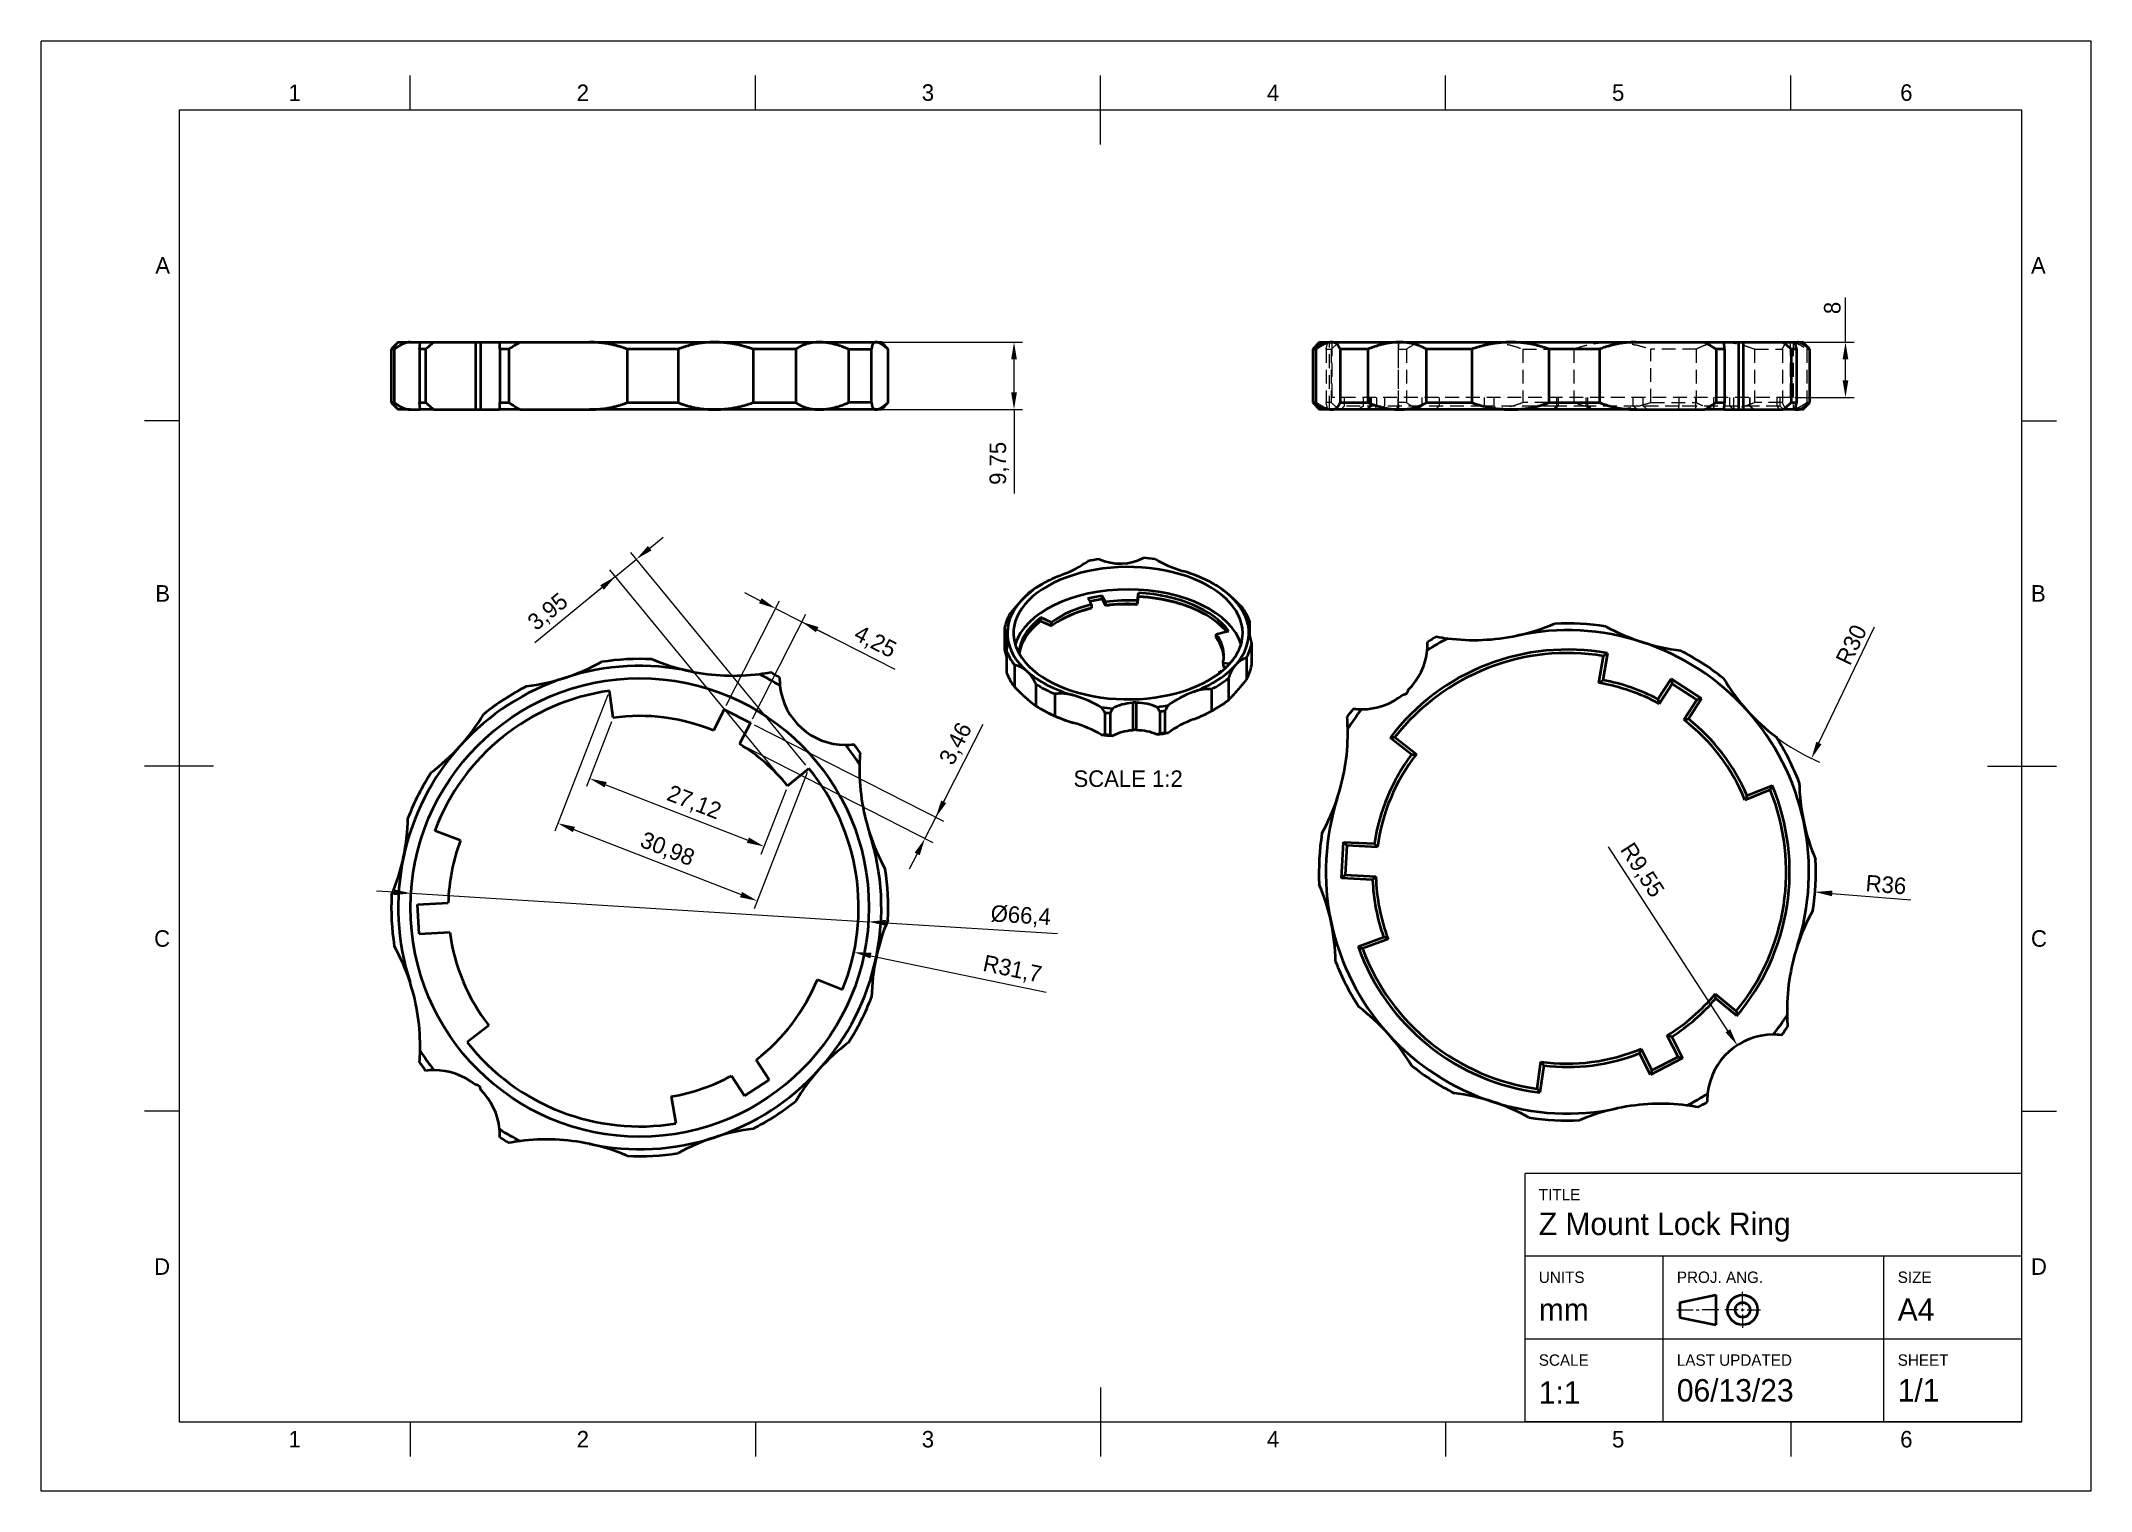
# Paper-space layout 'Sheet' of a CAD drawing. Header units: millimetres. Extents: x 0 to 297, y 0 to 210.
# The model-space entities are those that its viewports show. They can reach past a viewport. Long polylines and large blocks are cut down to what shows.
import ezdxf

# ---------------------------------------------------------------- set-up
doc = ezdxf.new("R2010")
doc.units = ezdxf.units.MM
doc.linetypes.add('DraftedLine', pattern=[3, 2, -1])
for name, color, linetype in [('Annotations', 7, 'Continuous'), ('Border', 7, 'Continuous'), ('Geometries', 7, 'Continuous')]:
    doc.layers.add(name, color=color, linetype=linetype)
doc.styles.add('Shapr0', font='txt', dxfattribs={"height": 2.3925})
doc.styles.add('Shapr1', font='txt', dxfattribs={"height": 2.3925})
doc.styles.add('Shapr10', font='txt', dxfattribs={"height": 4.785})
doc.styles.add('Shapr11', font='txt', dxfattribs={"height": 2.3925})
doc.styles.add('Shapr7', font='txt', dxfattribs={"height": 2.3925})
doc.styles.add('Shapr8', font='txt', dxfattribs={"height": 2.3925})
doc.styles.add('Shapr9', font='txt', dxfattribs={"height": 2.3925})
doc.dimstyles.new('ISO-25', dxfattribs={"dimtxt": 2.5, "dimasz": 2.5, "dimexe": 1.25, "dimexo": 0.625, "dimtad": 1, "dimtxsty": 'Standard', "dimcen": 2.5, "dimadec": 0, "dimazin": 0, "dimtfac": 1, "dimtmove": 0, "dimatfit": 3, "dimfxl": 1, "dimarcsym": 0})

psp = doc.layouts.new('Sheet')

msp = doc.modelspace()

# ---------------------------------------------------------------- texts
at = {"layer": 'Annotations', "linetype": 'Continuous', "lineweight": 40, "insert": (157.499, 104.364), "char_height": 2.3925, "width": 1000, "attachment_point": 2, "style": 'Shapr10'}
msp.add_mtext('SCALE 1:2', dxfattribs=at)
at = {"layer": 'Border', "linetype": 'Continuous', "lineweight": 15, "char_height": 2.393, "width": 2.3925, "style": 'Shapr0'}
for s, insert, attachment_point in [('1', (36.75, 201.304), 8), ('2', (78.5, 201.304), 8), ('3', (128.5, 201.304), 8), ('4', (178.5, 201.304), 8), ('5', (228.5, 201.304), 8), ('6', (270.25, 201.304), 8), ('A', (18.696, 177.5), 6), ('A', (288.304, 177.5), 4), ('B', (18.696, 130), 6), ('B', (288.304, 130), 4), ('C', (18.696, 80), 6), ('C', (288.304, 80), 4), ('D', (18.696, 32.5), 6), ('D', (288.304, 32.5), 4), ('1', (36.75, 8.696), 2), ('2', (78.5, 8.696), 2), ('3', (128.5, 8.696), 2), ('4', (178.5, 8.696), 2), ('5', (228.5, 8.696), 2), ('6', (270.25, 8.696), 2)]:
    msp.add_mtext(s, dxfattribs=dict(at, insert=insert, attachment_point=attachment_point))
at = {"layer": 'Border', "linetype": 'Continuous', "lineweight": 15, "attachment_point": 1, "style": 'Shapr1'}
for s, insert, char_height in [('TITLE', (217, 43.75), 1.65), ('Z Mount Lock Ring', (217, 40.32), 3.25), ('UNITS', (217, 31.783), 1.65), ('PROJ. ANG.', (237, 31.783), 1.65), ('SIZE', (269, 31.783), 1.65), ('mm', (217, 27.9), 3.25), ('A4', (269, 27.9), 3.25), ('SCALE', (217, 19.783), 1.65), ('LAST UPDATED', (237, 19.783), 1.65), ('SHEET', (269, 19.783), 1.65), ('1:1', (217, 15.9), 3.25), ('06/13/23', (237, 16.204), 3.25), ('1/1', (269, 16.204), 3.25)]:
    msp.add_mtext(s, dxfattribs=dict(at, insert=insert, char_height=char_height))

# ---------------------------------------------------------------- blocks, each defined once
blk = doc.blocks.new('*D2')
at = {"layer": 'Annotations', "color": 0, "linetype": 'Continuous', "lineweight": 15}
for p, q in [((121.61, 166.38), (142.22, 166.38)), ((140.97, 159.12), (140.97, 163.88)), ((121.61, 156.62), (142.22, 156.62)), ((140.97, 156.62), (140.97, 144.49))]:
    blk.add_line(p, q, dxfattribs=at)
at = {"layer": 'Annotations', "color": 0}
for points in [[(141.39, 163.88), (140.55, 163.88), (140.97, 166.38)], [(140.55, 159.12), (141.39, 159.12), (140.97, 156.62)]]:
    blk.add_solid(points, dxfattribs=at)
at = {"layer": 'Defpoints', "color": 0}
for p in [(120.99, 166.38), (140.97, 166.38), (120.99, 156.62)]:
    blk.add_point(p, dxfattribs=at)
at = {"layer": 'Annotations', "color": 0, "lineweight": 15, "insert": (138.84, 148.83), "char_height": 2.393, "attachment_point": 5, "rotation": 90, "style": 'Shapr7'}
blk.add_mtext('\\A1;9,75', dxfattribs=at)
blk = doc.blocks.new('*D3')
at = {"layer": 'Annotations', "color": 0, "linetype": 'Continuous', "lineweight": 15}
for p, q in [((261.43, 166.38), (261.43, 172.84)), ((254.07, 166.38), (262.68, 166.38)), ((261.43, 160.88), (261.43, 163.88)), ((254.07, 158.38), (262.68, 158.38))]:
    blk.add_line(p, q, dxfattribs=at)
at = {"layer": 'Annotations', "color": 0}
for points in [[(261.85, 163.88), (261.01, 163.88), (261.43, 166.38)], [(261.01, 160.88), (261.85, 160.88), (261.43, 158.38)]]:
    blk.add_solid(points, dxfattribs=at)
at = {"layer": 'Defpoints', "color": 0}
for p in [(253.45, 166.38), (261.43, 166.38), (253.45, 158.38)]:
    blk.add_point(p, dxfattribs=at)
at = {"layer": 'Annotations', "color": 0, "lineweight": 15, "insert": (259.53, 171.34), "char_height": 2.393, "attachment_point": 5, "rotation": 90, "style": 'Shapr8'}
blk.add_mtext('\\A1;8', dxfattribs=at)
blk = doc.blocks.new('*D4')
at = {"layer": 'Annotations', "color": 0, "linetype": 'Continuous', "lineweight": 15}
for p, q in [((99.27, 113.75), (107, 128.92)), ((104.2, 128.94), (101.98, 130.08)), ((106.43, 127.81), (110.22, 125.88)), ((103.06, 111.82), (110.79, 126.99)), ((110.22, 125.88), (123.7, 119.01)), ((112.45, 124.74), (114.67, 123.61))]:
    blk.add_line(p, q, dxfattribs=at)
at = {"layer": 'Annotations', "color": 0}
for points in [[(104.02, 128.57), (104.39, 129.31), (106.43, 127.81)], [(112.64, 125.12), (112.26, 124.37), (110.22, 125.88)]]:
    blk.add_solid(points, dxfattribs=at)
at = {"layer": 'Defpoints', "color": 0}
for p in [(110.22, 125.88), (98.99, 113.2), (102.77, 111.27)]:
    blk.add_point(p, dxfattribs=at)
at = {"layer": 'Annotations', "color": 0, "lineweight": 15, "insert": (120.8, 122.87), "char_height": 2.393, "attachment_point": 5, "rotation": 333, "style": 'Shapr9'}
blk.add_mtext('\\A1;4,25', dxfattribs=at)
blk = doc.blocks.new('*D5')
at = {"layer": 'Annotations', "color": 0, "linetype": 'Continuous', "lineweight": 15}
for p, q in [((82.67, 111.4), (79.02, 102.03)), ((81.81, 102.28), (102.42, 94.26)), ((107.94, 101.56), (104.29, 92.19))]:
    blk.add_line(p, q, dxfattribs=at)
at = {"layer": 'Annotations', "color": 0}
for points in [[(81.96, 102.67), (81.66, 101.9), (79.48, 103.19)], [(102.27, 93.87), (102.57, 94.65), (104.75, 93.35)]]:
    blk.add_solid(points, dxfattribs=at)
at = {"layer": 'Defpoints', "color": 0}
for p in [(82.9, 111.98), (108.17, 102.14), (104.75, 93.35)]:
    blk.add_point(p, dxfattribs=at)
at = {"layer": 'Annotations', "color": 0, "lineweight": 15, "insert": (94.57, 99.59), "char_height": 2.393, "attachment_point": 5, "rotation": 338.724, "style": 'Shapr9'}
blk.add_mtext('\\A1;27,12', dxfattribs=at)
blk = doc.blocks.new('*D6')
at = {"layer": 'Annotations', "color": 0, "linetype": 'Continuous', "lineweight": 15}
for p, q in [((82.13, 115.31), (74.43, 95.55)), ((110.99, 104.07), (103.3, 84.31)), ((77.21, 95.8), (101.42, 86.38))]:
    blk.add_line(p, q, dxfattribs=at)
at = {"layer": 'Annotations', "color": 0}
for points in [[(77.36, 96.19), (77.06, 95.42), (74.88, 96.71)], [(101.27, 85.99), (101.57, 86.77), (103.75, 85.47)]]:
    blk.add_solid(points, dxfattribs=at)
at = {"layer": 'Defpoints', "color": 0}
for p in [(82.35, 115.89), (111.22, 104.65), (103.75, 85.47)]:
    blk.add_point(p, dxfattribs=at)
at = {"layer": 'Annotations', "color": 0, "lineweight": 15, "insert": (90.71, 92.83), "char_height": 2.393, "attachment_point": 5, "rotation": 338.724, "style": 'Shapr9'}
blk.add_mtext('\\A1;30,98', dxfattribs=at)
blk = doc.blocks.new('*D7')
at = {"layer": 'Annotations', "color": 0, "linetype": 'Continuous', "lineweight": 15}
blk.add_line((120.23, 77.53), (145.63, 72.25), dxfattribs=at)
at = {"layer": 'Annotations', "color": 0}
blk.add_solid([(120.32, 77.94), (120.15, 77.13), (117.79, 78.04)], dxfattribs=at)
at = {"layer": 'Defpoints', "color": 0}
for p in [(86.75, 84.5), (117.79, 78.04)]:
    blk.add_point(p, dxfattribs=at)
at = {"layer": 'Annotations', "color": 0, "lineweight": 15, "insert": (140.7, 75.44), "char_height": 2.393, "attachment_point": 5, "rotation": 348.2457, "style": 'Shapr9'}
blk.add_mtext('\\A1;R31,7', dxfattribs=at)
blk = doc.blocks.new('*D8')
at = {"layer": 'Annotations', "color": 0, "linetype": 'Continuous', "lineweight": 15}
for p, q in [((51.12, 86.71), (48.62, 86.87)), ((53.61, 86.56), (119.89, 82.44)), ((122.38, 82.29), (147.28, 80.75))]:
    blk.add_line(p, q, dxfattribs=at)
at = {"layer": 'Annotations', "color": 0}
for points in [[(51.09, 86.29), (51.14, 87.13), (53.61, 86.56)], [(122.41, 82.71), (122.36, 81.87), (119.89, 82.44)]]:
    blk.add_solid(points, dxfattribs=at)
at = {"layer": 'Defpoints', "color": 0}
for p in [(53.61, 86.56), (119.89, 82.44)]:
    blk.add_point(p, dxfattribs=at)
at = {"layer": 'Annotations', "color": 0, "lineweight": 15, "insert": (141.94, 83.2), "char_height": 2.3925, "attachment_point": 5, "rotation": 356.4505, "style": 'Shapr9'}
blk.add_mtext('\\A1;%%c66,4', dxfattribs=at)
blk = doc.blocks.new('*D9')
at = {"layer": 'Annotations', "color": 0, "linetype": 'Continuous', "lineweight": 15}
for p, q in [((88.19, 136.54), (90.12, 138.13)), ((83.21, 132.44), (86.26, 134.96)), ((110.82, 105.14), (85.47, 135.92)), ((83.21, 132.44), (71.53, 122.82)), ((81.28, 130.86), (79.35, 129.27)), ((107.77, 102.62), (82.42, 133.41))]:
    blk.add_line(p, q, dxfattribs=at)
at = {"layer": 'Annotations', "color": 0}
for points in [[(87.93, 136.87), (88.46, 136.22), (86.26, 134.96)], [(81.55, 130.53), (81.02, 131.18), (83.21, 132.44)]]:
    blk.add_solid(points, dxfattribs=at)
at = {"layer": 'Defpoints', "color": 0}
for p in [(86.26, 134.96), (111.22, 104.65), (108.17, 102.14)]:
    blk.add_point(p, dxfattribs=at)
at = {"layer": 'Annotations', "color": 0, "lineweight": 15, "insert": (73.53, 127.22), "char_height": 2.393, "attachment_point": 5, "rotation": 39.474, "style": 'Shapr9'}
blk.add_mtext('\\A1;3,95', dxfattribs=at)
blk = doc.blocks.new('*D10')
at = {"layer": 'Annotations', "color": 0, "linetype": 'Continuous', "lineweight": 15}
for p, q in [((103.33, 110.98), (130.76, 97.01)), ((129.64, 97.58), (136.52, 111.08)), ((101.76, 107.9), (129.19, 93.93)), ((130.78, 99.81), (131.91, 102.03)), ((129.64, 97.58), (128.07, 94.5)), ((126.94, 92.27), (125.8, 90.04))]:
    blk.add_line(p, q, dxfattribs=at)
at = {"layer": 'Annotations', "color": 0}
for points in [[(130.41, 99.99), (131.15, 99.62), (129.64, 97.58)], [(127.31, 92.08), (126.57, 92.46), (128.07, 94.5)]]:
    blk.add_solid(points, dxfattribs=at)
at = {"layer": 'Defpoints', "color": 0}
for p in [(102.77, 111.27), (101.2, 108.19), (128.07, 94.5)]:
    blk.add_point(p, dxfattribs=at)
at = {"layer": 'Annotations', "color": 0, "lineweight": 15, "insert": (132.66, 108.17), "char_height": 2.393, "attachment_point": 5, "rotation": 63, "style": 'Shapr9'}
blk.add_mtext('\\A1;3,46', dxfattribs=at)
blk = doc.blocks.new('*D11')
at = {"layer": 'Annotations', "color": 0, "linetype": 'Continuous', "lineweight": 15}
blk.add_line((244.39, 66.66), (227.08, 93.29), dxfattribs=at)
at = {"layer": 'Annotations', "color": 0}
blk.add_solid([(244.04, 66.43), (244.74, 66.88), (245.75, 64.56)], dxfattribs=at)
at = {"layer": 'Defpoints', "color": 0}
for p in [(245.75, 64.56), (250.95, 56.56)]:
    blk.add_point(p, dxfattribs=at)
at = {"layer": 'Annotations', "color": 0, "lineweight": 15, "insert": (231.85, 89.84), "char_height": 2.393, "attachment_point": 5, "rotation": 303.0174, "style": 'Shapr11'}
blk.add_mtext('\\A1;R9,55', dxfattribs=at)
blk = doc.blocks.new('*D12')
at = {"layer": 'Annotations', "color": 0, "linetype": 'Continuous', "lineweight": 15}
blk.add_line((257.58, 108.34), (265.62, 125.14), dxfattribs=at)
at = {"layer": 'Annotations', "color": 0, "lineweight": 15}
blk.add_arc((269.45, 133.15), 30, 223.1937, 246.8303, dxfattribs=at)
at = {"layer": 'Annotations', "color": 0}
blk.add_solid([(257.21, 108.52), (257.96, 108.16), (256.5, 106.09)], dxfattribs=at)
at = {"layer": 'Defpoints', "color": 0}
for p in [(269.45, 133.15), (256.5, 106.09)]:
    blk.add_point(p, dxfattribs=at)
at = {"layer": 'Annotations', "color": 0, "lineweight": 15, "insert": (262.28, 122.56), "char_height": 2.393, "attachment_point": 5, "rotation": 64.4428, "style": 'Shapr11'}
blk.add_mtext('\\A1;R30', dxfattribs=at)
blk = doc.blocks.new('*D13')
at = {"layer": 'Annotations', "color": 0, "linetype": 'Continuous', "lineweight": 15}
blk.add_line((259.52, 86.54), (270.91, 85.62), dxfattribs=at)
at = {"layer": 'Annotations', "color": 0}
blk.add_solid([(259.55, 86.96), (259.48, 86.13), (257.02, 86.75)], dxfattribs=at)
at = {"layer": 'Defpoints', "color": 0}
for p in [(221.14, 89.66), (257.02, 86.75)]:
    blk.add_point(p, dxfattribs=at)
at = {"layer": 'Annotations', "color": 0, "lineweight": 15, "insert": (267.3, 87.81), "char_height": 2.393, "attachment_point": 5, "rotation": 355.3554, "style": 'Shapr11'}
blk.add_mtext('\\A1;R36', dxfattribs=at)
blk = doc.blocks.new('*U14')
at = {"layer": 'Border', "linetype": 'Continuous', "lineweight": 15}
for p, q in [((287, 46), (215, 46)), ((215, 10), (215, 46)), ((287, 10), (287, 46)), ((287, 34), (215, 34)), ((235, 10), (235, 34)), ((267, 10), (267, 34)), ((246.53, 26.88), (246.53, 28.83)), ((237, 26.23), (239.38, 26.23)), ((239.82, 26.23), (240.25, 26.23)), ((243.07, 26.23), (240.68, 26.23)), ((245.88, 26.23), (243.93, 26.23)), ((246.32, 26.23), (246.75, 26.23)), ((246.53, 26.02), (246.53, 26.45)), ((246.53, 25.58), (246.53, 23.63)), ((247.18, 26.23), (249.13, 26.23)), ((287, 22), (215, 22)), ((287, 10), (215, 10))]:
    blk.add_line(p, q, dxfattribs=at)
at = {"layer": 'Border', "linetype": 'Continuous', "lineweight": 40}
for p, q in [((237.43, 27.32), (242.63, 28.4)), ((237.43, 27.32), (237.43, 25.15)), ((242.63, 28.4), (242.63, 24.07)), ((237.43, 25.15), (242.63, 24.07))]:
    blk.add_line(p, q, dxfattribs=at)
for radius in [2.17, 1.08]:
    blk.add_circle((246.53, 26.23), radius, dxfattribs=at)

# ---------------------------------------------------------------- dimensions: what is measured, and where the dimension line sits
at = {"layer": 'Annotations', "linetype": 'Continuous', "lineweight": 15}
for base, p1, p2, angle, override, picture, middle, dimtype in [((261.429, 166.375), (253.45, 158.375), (253.45, 166.375), 90, {"dimscale": 1, "dimgap": 0.7, "dimdec": 2, "dimlfac": 1, "dimrnd": 0.01, "dimzin": 8, "dimdsep": 44, "dimtxsty": 'Shapr8', "dimse1": 0, "dimse2": 0, "dimadec": 2, "dimtol": 0, "dimlim": 0, "dimtp": 0, "dimtm": 0, "dimtfac": 0.6, "dimtdec": 8, "dimfrac": 2, "dimtolj": 1, "dimlwd": 15, "dimlwe": 15}, '*D3', (261.429, 171.343), 160), ((140.969, 166.375), (120.985, 156.625), (120.985, 166.375), 270, {"dimscale": 1, "dimgap": 0.7, "dimdec": 2, "dimlfac": 1, "dimrnd": 0.01, "dimzin": 8, "dimdsep": 44, "dimtxsty": 'Shapr7', "dimse1": 0, "dimse2": 0, "dimadec": 2, "dimtol": 0, "dimlim": 0, "dimtp": 0, "dimtm": 0, "dimtfac": 0.6, "dimtdec": 8, "dimfrac": 2, "dimtolj": 1, "dimlwd": 15, "dimlwe": 15}, '*D2', (140.969, 148.833), 160), ((86.263, 134.956), (108.171, 102.141), (111.22, 104.653), 39.47398, {"dimscale": 1, "dimgap": 0.7, "dimdec": 2, "dimlfac": 1, "dimrnd": 0.01, "dimzin": 8, "dimdsep": 44, "dimtxsty": 'Shapr9', "dimadec": 2, "dimtol": 0, "dimlim": 0, "dimtp": 0, "dimtm": 0, "dimtfac": 0.6, "dimtdec": 8, "dimfrac": 2, "dimtolj": 1, "dimlwd": 15, "dimlwe": 15}, '*D9', (74.882, 125.583), 161), ((110.219, 125.879), (98.987, 113.197), (102.774, 111.268), 333, {"dimscale": 1, "dimgap": 0.7, "dimdec": 2, "dimlfac": 1, "dimrnd": 0.01, "dimzin": 8, "dimdsep": 44, "dimtxsty": 'Shapr9', "dimadec": 2, "dimtol": 0, "dimlim": 0, "dimtp": 0, "dimtm": 0, "dimtfac": 0.6, "dimtdec": 8, "dimfrac": 2, "dimtolj": 1, "dimlwd": 15, "dimlwe": 15}, '*D4', (119.831, 120.981), 161), ((103.75, 85.471), (82.352, 115.893), (111.22, 104.653), 338.72398, {"dimscale": 1, "dimgap": 0.7, "dimdec": 2, "dimlfac": 1, "dimrnd": 0.01, "dimzin": 8, "dimdsep": 44, "dimtxsty": 'Shapr9', "dimadec": 2, "dimtol": 0, "dimlim": 0, "dimtp": 0, "dimtm": 0, "dimtfac": 0.6, "dimtdec": 8, "dimfrac": 2, "dimtolj": 1, "dimlwd": 15, "dimlwe": 15}, '*D6', (89.942, 90.848), 161), ((104.747, 93.35), (82.9, 111.982), (108.171, 102.141), 338.72398, {"dimscale": 1, "dimgap": 0.7, "dimdec": 2, "dimlfac": 1, "dimrnd": 0.01, "dimzin": 8, "dimdsep": 44, "dimtxsty": 'Shapr9', "dimadec": 2, "dimtol": 0, "dimlim": 0, "dimtp": 0, "dimtm": 0, "dimtfac": 0.6, "dimtdec": 8, "dimfrac": 2, "dimtolj": 1, "dimlwd": 15, "dimlwe": 15}, '*D5', (93.795, 97.616), 161), ((128.073, 94.498), (102.774, 111.268), (101.205, 108.188), 243, {"dimscale": 1, "dimgap": 0.7, "dimdec": 2, "dimlfac": 1, "dimrnd": 0.01, "dimzin": 8, "dimdsep": 44, "dimtxsty": 'Shapr9', "dimadec": 2, "dimtol": 0, "dimlim": 0, "dimtp": 0, "dimtm": 0, "dimtfac": 0.6, "dimtdec": 8, "dimfrac": 2, "dimtolj": 1, "dimlwd": 15, "dimlwe": 15}, '*D10', (134.549, 107.207), 161)]:
    dim = msp.add_linear_dim(base=base, p1=p1, p2=p2, angle=angle, dimstyle='ISO-25', override=override, dxfattribs=at)
    dim.commit()
    dim.dimension.update_dxf_attribs({"geometry": picture, "text_midpoint": middle, "dimtype": dimtype})
for center, mpoint, override, picture, middle in [((269.447, 133.154), (256.505, 106.089), {"dimscale": 1, "dimgap": 0.7, "dimdec": 2, "dimlfac": 1, "dimrnd": 0.01, "dimzin": 8, "dimdsep": 44, "dimtxsty": 'Shapr11', "dimcen": 0, "dimadec": 2, "dimtol": 0, "dimlim": 0, "dimtp": 0, "dimtm": 0, "dimtfac": 0.6, "dimtdec": 8, "dimtofl": 0, "dimfrac": 2, "dimtolj": 1, "dimlwd": 15, "dimlwe": 15}, '*D12', (263.988, 121.737)), ((250.951, 56.555), (245.748, 64.561), {"dimscale": 1, "dimgap": 0.7, "dimdec": 2, "dimlfac": 1, "dimrnd": 0.01, "dimzin": 8, "dimdsep": 44, "dimtxsty": 'Shapr11', "dimcen": 0, "dimadec": 2, "dimtol": 0, "dimlim": 0, "dimtp": 0, "dimtm": 0, "dimtfac": 0.6, "dimtdec": 8, "dimtofl": 0, "dimfrac": 2, "dimtolj": 1, "dimlwd": 15, "dimlwe": 15}, '*D11', (230.07, 88.687)), ((221.143, 89.66), (257.024, 86.745), {"dimscale": 1, "dimgap": 0.7, "dimdec": 2, "dimlfac": 1, "dimrnd": 0.01, "dimzin": 8, "dimdsep": 44, "dimtxsty": 'Shapr11', "dimcen": 0, "dimadec": 2, "dimtol": 0, "dimlim": 0, "dimtp": 0, "dimtm": 0, "dimtfac": 0.6, "dimtdec": 8, "dimtofl": 0, "dimfrac": 2, "dimtolj": 1, "dimlwd": 15, "dimlwe": 15}, '*D13', (267.151, 85.923)), ((86.75, 84.5), (117.785, 78.042), {"dimscale": 1, "dimgap": 0.7, "dimdec": 2, "dimlfac": 1, "dimrnd": 0.01, "dimzin": 8, "dimdsep": 44, "dimtxsty": 'Shapr9', "dimcen": 0, "dimadec": 2, "dimtol": 0, "dimlim": 0, "dimtp": 0, "dimtm": 0, "dimtfac": 0.6, "dimtdec": 8, "dimtofl": 0, "dimfrac": 2, "dimtolj": 1, "dimlwd": 15, "dimlwe": 15}, '*D7', (140.264, 73.365))]:
    dim = msp.add_radius_dim(center=center, mpoint=mpoint, dimstyle='ISO-25', override=override, dxfattribs=at)
    dim.commit()
    dim.dimension.update_dxf_attribs({"geometry": picture, "text_midpoint": middle, "dimtype": 164})
dim = msp.add_diameter_dim_2p(p1=(53.614, 86.555), p2=(119.886, 82.445), dimstyle='ISO-25', override={"dimscale": 1, "dimgap": 0.7, "dimdec": 2, "dimlfac": 1, "dimrnd": 0.01, "dimzin": 8, "dimdsep": 44, "dimtxsty": 'Shapr9', "dimcen": 2.5, "dimadec": 2, "dimtol": 0, "dimlim": 0, "dimtp": 0, "dimtm": 0, "dimtfac": 0.6, "dimtdec": 8, "dimtofl": 1, "dimfrac": 2, "dimtolj": 1, "dimlwd": 15, "dimlwe": 15}, dxfattribs=at)
dim.commit()
dim.dimension.update_dxf_attribs({"geometry": '*D8', "text_midpoint": (141.809, 81.085), "dimtype": 163})

# ---------------------------------------------------------------- linework, layer by layer
at = {"layer": 'Border', "linetype": 'Continuous', "lineweight": 15}
for p, q in [((53.5, 200), (53.5, 205)), ((103.5, 200), (103.5, 205)), ((153.5, 195), (153.5, 205)), ((203.5, 200), (203.5, 205)), ((253.5, 200), (253.5, 205)), ((287, 200), (20, 200)), ((20, 200), (20, 10)), ((287, 10), (287, 200)), ((20, 155), (15, 155)), ((287, 155), (292, 155)), ((25, 105), (15, 105)), ((282, 105), (292, 105)), ((20, 55), (15, 55)), ((287, 55), (292, 55)), ((153.5, 15), (153.5, 5)), ((20, 10), (287, 10)), ((53.5, 10), (53.5, 5)), ((103.5, 10), (103.5, 5)), ((203.5, 10), (203.5, 5)), ((253.5, 10), (253.5, 5))]:
    msp.add_line(p, q, dxfattribs=at)
at = {"layer": 'Geometries', "linetype": 'Continuous', "lineweight": 40}
for p, q in [((51.75, 166.375), (50.75, 165.375)), ((51.75, 166.375), (53.463, 166.375)), ((53.463, 166.375), (54.924, 166.375)), ((54.924, 166.375), (56.933, 166.375)), ((56.933, 166.375), (62.948, 166.375)), ((62.948, 166.375), (62.948, 156.625)), ((62.948, 166.375), (63.695, 166.375)), ((63.695, 166.375), (63.695, 156.625)), ((63.695, 166.375), (66.438, 166.375)), ((66.438, 166.375), (69.428, 166.375)), ((69.428, 166.375), (79.473, 166.375)), ((79.473, 166.375), (97.566, 166.375)), ((97.566, 166.375), (112.76, 166.375)), ((112.76, 166.375), (120.985, 166.375)), ((120.985, 166.375), (121.75, 166.375)), ((122.75, 165.375), (121.75, 166.375)), ((185.25, 166.375), (184.25, 165.375)), ((185.25, 166.375), (186.963, 166.375)), ((186.963, 166.375), (196.83, 166.375)), ((196.83, 166.375), (212.973, 166.375)), ((212.973, 166.375), (231.066, 166.375)), ((231.066, 166.375), (241.013, 166.375)), ((241.013, 166.375), (243.808, 166.375)), ((243.808, 166.375), (243.808, 166.375)), ((243.808, 166.375), (245.933, 166.375)), ((245.933, 166.375), (245.933, 156.625)), ((245.933, 166.375), (246.607, 166.375)), ((246.607, 166.375), (246.607, 156.625)), ((246.607, 166.375), (252.366, 166.375)), ((252.366, 166.375), (254.072, 166.375)), ((254.072, 166.375), (254.485, 166.375)), ((254.485, 166.375), (255.25, 166.375)), ((256.25, 165.375), (255.25, 166.375)), ((50.75, 165.375), (50.75, 157.625)), ((51.183, 165.375), (50.75, 165.375)), ((51.183, 165.375), (51.183, 157.625)), ((54.84, 165.375), (54.84, 157.625)), ((55.728, 165.375), (54.84, 165.375)), ((55.728, 165.375), (55.728, 157.625)), ((66.487, 165.375), (66.487, 157.625)), ((67.786, 165.375), (66.487, 165.375)), ((67.786, 165.375), (67.786, 157.625)), ((84.933, 165.375), (84.933, 157.625)), ((92.315, 165.375), (84.933, 165.375)), ((92.315, 165.375), (92.315, 157.625)), ((103.154, 165.375), (103.154, 157.625)), ((109.353, 165.375), (103.154, 165.375)), ((109.353, 165.375), (109.353, 157.625)), ((116.979, 165.375), (116.979, 157.625)), ((116.979, 165.375), (120.335, 165.375)), ((120.335, 157.625), (120.335, 165.375)), ((122.704, 165.375), (122.704, 157.625)), ((122.75, 165.375), (122.704, 165.375)), ((122.75, 157.625), (122.75, 165.375)), ((184.25, 165.375), (184.25, 157.625)), ((184.683, 165.375), (184.25, 165.375)), ((184.683, 165.375), (184.683, 157.625)), ((188.204, 165.375), (188.204, 157.625)), ((192.23, 165.375), (188.204, 165.375)), ((192.23, 165.375), (192.23, 157.625)), ((200.7, 165.375), (200.7, 157.625)), ((207.286, 165.375), (200.7, 165.375)), ((207.286, 165.375), (207.286, 157.625)), ((218.433, 165.375), (218.433, 157.625)), ((225.815, 165.375), (218.433, 165.375)), ((225.815, 165.375), (225.815, 157.625)), ((242.672, 165.375), (242.672, 157.625)), ((243.885, 165.375), (242.672, 165.375)), ((243.885, 165.375), (243.885, 157.625)), ((253.573, 165.375), (253.573, 157.625)), ((254.329, 165.375), (253.573, 165.375)), ((254.329, 165.375), (254.329, 157.625)), ((256.204, 165.375), (256.204, 157.625)), ((256.25, 165.375), (256.204, 165.375)), ((256.25, 157.625), (256.25, 165.375)), ((50.75, 157.625), (51.75, 156.625)), ((50.75, 157.625), (51.183, 157.625)), ((54.84, 157.625), (55.728, 157.625)), ((66.487, 157.625), (67.786, 157.625)), ((84.933, 157.625), (92.315, 157.625)), ((103.154, 157.625), (109.353, 157.625)), ((120.335, 157.625), (116.979, 157.625)), ((121.75, 156.625), (122.75, 157.625)), ((122.704, 157.625), (122.75, 157.625)), ((184.25, 157.625), (185.25, 156.625)), ((184.25, 157.625), (184.683, 157.625)), ((188.204, 157.625), (192.23, 157.625)), ((200.7, 157.625), (207.286, 157.625)), ((218.433, 157.625), (225.815, 157.625)), ((242.672, 157.625), (243.885, 157.625)), ((253.573, 157.625), (254.329, 157.625)), ((255.25, 156.625), (256.25, 157.625)), ((256.204, 157.625), (256.25, 157.625)), ((53.463, 156.625), (51.75, 156.625)), ((53.463, 156.625), (54.924, 156.625)), ((56.933, 156.625), (54.924, 156.625)), ((56.933, 156.625), (62.948, 156.625)), ((62.948, 156.625), (63.695, 156.625)), ((63.695, 156.625), (66.438, 156.625)), ((69.428, 156.625), (66.438, 156.625)), ((69.428, 156.625), (79.473, 156.625)), ((97.566, 156.625), (79.473, 156.625)), ((112.76, 156.625), (97.566, 156.625)), ((120.985, 156.625), (112.76, 156.625)), ((121.75, 156.625), (120.985, 156.625)), ((186.963, 156.625), (185.25, 156.625)), ((196.83, 156.625), (186.963, 156.625)), ((212.973, 156.625), (196.83, 156.625)), ((231.066, 156.625), (212.973, 156.625)), ((231.066, 156.625), (241.013, 156.625)), ((243.808, 156.625), (241.013, 156.625)), ((243.808, 156.625), (243.808, 156.625)), ((243.808, 156.625), (245.933, 156.625)), ((245.933, 156.625), (246.607, 156.625)), ((246.607, 156.625), (252.366, 156.625)), ((254.072, 156.625), (252.366, 156.625)), ((254.072, 156.625), (254.485, 156.625)), ((255.25, 156.625), (254.485, 156.625)), ((145.124, 131.384), (144.771, 131.179)), ((170.226, 131.179), (169.873, 131.384)), ((151.679, 129.329), (153.7, 129.708)), ((151.679, 129.329), (151.939, 128.867)), ((151.939, 128.867), (153.7, 129.198)), ((151.939, 128.867), (151.965, 128.82)), ((153.727, 129.15), (151.965, 128.82)), ((151.965, 128.82), (152.213, 128.38)), ((152.213, 128.38), (152.213, 127.87)), ((153.7, 129.708), (154.234, 128.759)), ((153.7, 129.708), (153.7, 129.198)), ((153.7, 129.198), (153.727, 129.15)), ((153.727, 129.15), (154.234, 128.249)), ((154.234, 128.759), (154.234, 128.249)), ((158.835, 128.947), (159.025, 130.082)), ((158.835, 128.436), (159.015, 129.513)), ((158.835, 128.436), (158.835, 128.947)), ((159.015, 129.513), (159.025, 129.571)), ((159.025, 129.571), (159.025, 130.082)), ((139.601, 124.937), (139.601, 121.773)), ((146.374, 125.284), (144.825, 125.959)), ((146.421, 125.797), (144.845, 126.484)), ((144.845, 125.973), (144.845, 126.484)), ((144.845, 125.973), (146.421, 125.287)), ((146.421, 125.287), (146.421, 125.797)), ((175.098, 126.011), (175.098, 123.939)), ((170.273, 124.1), (171.754, 124.462)), ((170.273, 123.59), (170.273, 124.1)), ((171.754, 124.462), (172.091, 124.545)), ((175.396, 122.725), (175.396, 119.561)), ((139.899, 121.651), (139.899, 120.559)), ((139.899, 120.559), (139.899, 118.487)), ((141.041, 119.622), (141.041, 116.458)), ((172.206, 119.795), (171.251, 119.913)), ((171.251, 119.913), (171.251, 119.402)), ((171.251, 119.402), (171.765, 119.339)), ((171.713, 119.289), (171.528, 119.312)), ((174.628, 120.638), (174.628, 117.474)), ((225.71, 117.032), (226.36, 120.928)), ((226.935, 121.335), (226.285, 117.439)), ((82.9, 111.982), (82.352, 115.893)), ((144.145, 116.863), (144.145, 113.699)), ((169.568, 116.121), (169.568, 112.957)), ((171.028, 118.686), (170.81, 118.713)), ((172.041, 117.707), (172.041, 114.543)), ((234.261, 114.68), (236.165, 117.613)), ((236.312, 116.921), (234.43, 114.023)), ((236.165, 117.613), (236.312, 116.921)), ((236.165, 117.613), (240.568, 114.754)), ((239.877, 114.607), (236.312, 116.921)), ((98.987, 113.197), (97.418, 110.118)), ((98.987, 113.197), (102.774, 111.268)), ((144.771, 113.319), (145.124, 113.114)), ((146.891, 115.435), (146.891, 112.271)), ((158.164, 114.138), (158.164, 110.158)), ((158.666, 114.153), (158.666, 110.173)), ((162.116, 112.893), (162.116, 109.729)), ((162.842, 113.004), (162.842, 109.84)), ((169.873, 113.114), (170.226, 113.319)), ((237.994, 111.708), (239.877, 114.607)), ((240.568, 114.754), (238.664, 111.821)), ((240.568, 114.754), (239.877, 114.607)), ((102.774, 111.268), (101.205, 108.188)), ((154.144, 112.74), (154.144, 109.576)), ((154.887, 112.674), (154.887, 109.51)), ((198.569, 106.646), (195.455, 109.077)), ((196.154, 109.166), (199.268, 106.735)), ((108.171, 102.141), (111.22, 104.653)), ((250.529, 101.549), (246.867, 100.068)), ((247.139, 100.717), (250.801, 102.198)), ((60.762, 94.23), (57.063, 95.615)), ((188.425, 88.747), (188.7, 93.989)), ((189.173, 93.464), (188.7, 93.989)), ((188.7, 93.989), (193.191, 93.754)), ((189.173, 93.464), (188.95, 89.22)), ((193.623, 93.231), (189.173, 93.464)), ((188.95, 89.22), (188.425, 88.747)), ((188.95, 89.22), (193.401, 88.986)), ((192.916, 88.511), (188.425, 88.747)), ((54.558, 84.941), (59.008, 85.174)), ((54.78, 80.697), (54.558, 84.941)), ((54.78, 80.697), (59.231, 80.93)), ((190.815, 78.84), (194.515, 80.225)), ((195.154, 79.93), (191.455, 78.545)), ((112.475, 74.093), (116.136, 72.612)), ((242.563, 72.019), (245.612, 69.508)), ((245.677, 68.807), (242.628, 71.318)), ((64.875, 67.425), (61.761, 64.995)), ((237.166, 62.893), (235.597, 65.972)), ((236.251, 65.79), (237.839, 62.674)), ((105.484, 59.554), (103.602, 62.453)), ((233.161, 60.291), (231.573, 63.407)), ((231.81, 64.043), (233.38, 60.963)), ((237.839, 62.674), (233.161, 60.291)), ((233.38, 60.963), (237.166, 62.893)), ((237.166, 62.893), (237.839, 62.674)), ((101.92, 57.239), (100.037, 60.138)), ((105.484, 59.554), (101.92, 57.239)), ((216.745, 58.267), (217.293, 62.179)), ((217.719, 61.619), (217.171, 57.706)), ((233.38, 60.963), (233.161, 60.291)), ((91.318, 57.128), (91.968, 53.232))]:
    msp.add_line(p, q, dxfattribs=at)
at = {"layer": 'Geometries', "linetype": 'DraftedLine', "lineweight": 15}
for p, q in [((186.67, 156.625), (186.67, 166.375)), ((187.05, 158.375), (187.05, 166.375)), ((196.692, 156.625), (196.692, 166.375)), ((243.808, 166.375), (243.808, 156.625)), ((245.932, 166.375), (245.932, 156.625)), ((253.45, 158.375), (253.45, 166.375)), ((253.83, 166.375), (253.83, 156.625)), ((184.296, 165.375), (184.296, 157.625)), ((186.171, 165.375), (186.171, 157.625)), ((186.171, 165.375), (186.927, 165.375)), ((186.927, 165.375), (186.927, 157.625)), ((196.615, 165.375), (196.615, 157.625)), ((196.615, 165.375), (197.828, 165.375)), ((197.828, 165.375), (197.828, 157.625)), ((214.685, 165.375), (214.685, 157.625)), ((214.685, 165.375), (218.433, 165.375)), ((222.067, 165.375), (222.067, 157.625)), ((233.214, 157.625), (233.214, 165.375)), ((239.8, 165.375), (233.214, 165.375)), ((239.8, 165.375), (239.8, 157.625)), ((248.27, 165.375), (248.27, 157.625)), ((248.27, 165.375), (252.296, 165.375)), ((252.296, 165.375), (252.296, 157.625)), ((255.817, 165.375), (256.204, 165.375)), ((255.817, 165.375), (255.817, 157.625)), ((186.927, 157.625), (186.171, 157.625)), ((253.45, 158.375), (187.05, 158.375)), ((188.857, 157.125), (188.857, 158.375)), ((191.553, 158.375), (191.553, 157.125)), ((192.5, 158.375), (192.5, 157.125)), ((192.768, 157.125), (192.768, 158.375)), ((193.482, 158.375), (193.482, 157.125)), ((194.632, 158.375), (194.632, 157.125)), ((196.562, 158.375), (196.562, 157.125)), ((197.828, 157.625), (196.615, 157.625)), ((200.097, 157.125), (200.097, 158.375)), ((202.609, 157.125), (202.609, 158.375)), ((209.135, 157.125), (209.135, 158.375)), ((210.52, 157.125), (210.52, 158.375)), ((218.433, 157.625), (214.685, 157.625)), ((219.576, 158.375), (219.576, 157.125)), ((219.809, 158.375), (219.809, 157.125)), ((223.82, 158.375), (223.82, 157.125)), ((224.053, 158.375), (224.053, 157.125)), ((230.657, 157.125), (230.657, 158.375)), ((232.138, 157.125), (232.138, 158.375)), ((233.214, 157.625), (239.8, 157.625)), ((237.325, 157.125), (237.325, 158.375)), ((239.755, 157.125), (239.755, 158.375)), ((242.297, 158.375), (242.297, 157.125)), ((244.612, 158.375), (244.612, 157.125)), ((245.196, 158.375), (245.196, 157.125)), ((247.511, 158.375), (247.511, 157.125)), ((247.622, 157.125), (247.622, 158.375)), ((252.296, 157.625), (248.27, 157.625)), ((251.518, 157.125), (251.518, 158.375)), ((251.95, 157.125), (251.95, 158.375)), ((256.204, 157.625), (255.817, 157.625)), ((209.135, 157.125), (188.857, 157.125)), ((191.553, 157.125), (190.88, 156.625)), ((192.5, 157.125), (192, 156.625)), ((193.482, 157.125), (193.264, 156.625)), ((210.52, 157.125), (209.135, 157.125)), ((219.576, 157.125), (210.52, 157.125)), ((219.809, 157.125), (219.336, 156.625)), ((219.809, 157.125), (219.576, 157.125)), ((224.053, 157.125), (219.809, 157.125)), ((224.053, 157.125), (224.579, 156.625)), ((237.325, 157.125), (224.053, 157.125)), ((239.755, 157.125), (237.325, 157.125)), ((251.95, 157.125), (239.755, 157.125)), ((245.343, 156.625), (245.196, 157.125)), ((248.203, 156.625), (247.511, 157.125)), ((252.45, 156.625), (251.95, 157.125))]:
    msp.add_line(p, q, dxfattribs=at)
at = {"layer": 'Geometries', "linetype": 'Continuous', "lineweight": 40, "flags": 128}
for points in [[(53.463, 166.375), (53.434, 166.375), (53.404, 166.374), (53.374, 166.372), (53.343, 166.371), (53.313, 166.368), (53.282, 166.365), (53.251, 166.361), (53.219, 166.357), (53.187, 166.352), (53.155, 166.347), (53.123, 166.341), (53.09, 166.335), (53.057, 166.328), (53.024, 166.32), (52.991, 166.312), (52.957, 166.304), (52.923, 166.294), (52.889, 166.285), (52.855, 166.275), (52.82, 166.264), (52.785, 166.252), (52.75, 166.241), (52.715, 166.228), (52.679, 166.215), (52.643, 166.202), (52.607, 166.188), (52.57, 166.173), (52.533, 166.158), (52.496, 166.143), (52.459, 166.127), (52.422, 166.11), (52.384, 166.093), (52.347, 166.075), (52.309, 166.057), (52.27, 166.039), (52.232, 166.02), (52.193, 166), (52.154, 165.98), (52.115, 165.959), (52.076, 165.938), (52.036, 165.917), (51.996, 165.895), (51.956, 165.872), (51.916, 165.849), (51.876, 165.825), (51.831, 165.799), (51.786, 165.772), (51.741, 165.745), (51.696, 165.717), (51.651, 165.689), (51.605, 165.66), (51.559, 165.63), (51.513, 165.6), (51.466, 165.57), (51.42, 165.539), (51.373, 165.507), (51.326, 165.475), (51.278, 165.442), (51.231, 165.409), (51.183, 165.375)], [(54.84, 165.375), (54.849, 165.444), (54.856, 165.513), (54.864, 165.582), (54.871, 165.65), (54.878, 165.718), (54.884, 165.785), (54.89, 165.852), (54.896, 165.919), (54.901, 165.985), (54.906, 166.051), (54.91, 166.117), (54.914, 166.182), (54.918, 166.247), (54.921, 166.311), (54.924, 166.375)], [(66.489, 165.562), (66.489, 165.566), (66.489, 165.63), (66.488, 165.693), (66.487, 165.756), (66.485, 165.819), (66.482, 165.881), (66.479, 165.944), (66.475, 166.006), (66.47, 166.068), (66.465, 166.129), (66.459, 166.191), (66.453, 166.253), (66.446, 166.314), (66.438, 166.375)], [(84.933, 165.375), (84.85, 165.406), (84.767, 165.436), (84.683, 165.466), (84.6, 165.495), (84.516, 165.524), (84.431, 165.553), (84.347, 165.581), (84.262, 165.609), (84.177, 165.636), (84.092, 165.663), (84.007, 165.69), (83.921, 165.716), (83.835, 165.741), (83.748, 165.766), (83.662, 165.791), (83.575, 165.815), (83.489, 165.839), (83.402, 165.862), (83.315, 165.885), (83.227, 165.907), (83.14, 165.929), (83.052, 165.95), (82.964, 165.971), (82.876, 165.992), (82.788, 166.011), (82.699, 166.031), (82.61, 166.05), (82.521, 166.068), (82.432, 166.086), (82.342, 166.103), (82.253, 166.12), (82.163, 166.136), (82.074, 166.152), (81.984, 166.168), (81.894, 166.182), (81.803, 166.196), (81.713, 166.21), (81.623, 166.223), (81.532, 166.236), (81.441, 166.248), (81.35, 166.26), (81.258, 166.271), (81.166, 166.281), (81.075, 166.291), (80.983, 166.3), (80.883, 166.31), (80.783, 166.319), (80.684, 166.327), (80.584, 166.335), (80.483, 166.342), (80.383, 166.348), (80.283, 166.354), (80.182, 166.359), (80.082, 166.363), (79.981, 166.367), (79.879, 166.37), (79.778, 166.372), (79.676, 166.374), (79.575, 166.375), (79.473, 166.375)], [(97.566, 166.375), (97.486, 166.375), (97.406, 166.374), (97.326, 166.373), (97.246, 166.371), (97.166, 166.37), (97.087, 166.367), (97.007, 166.364), (96.928, 166.361), (96.828, 166.356), (96.729, 166.351), (96.629, 166.345), (96.53, 166.338), (96.431, 166.33), (96.333, 166.322), (96.234, 166.313), (96.136, 166.304), (96.037, 166.294), (95.939, 166.283), (95.841, 166.271), (95.743, 166.259), (95.645, 166.246), (95.548, 166.233), (95.451, 166.218), (95.354, 166.203), (95.258, 166.188), (95.161, 166.172), (95.065, 166.155), (94.97, 166.138), (94.874, 166.119), (94.778, 166.101), (94.683, 166.081), (94.588, 166.061), (94.493, 166.041), (94.399, 166.019), (94.305, 165.998), (94.211, 165.975), (94.117, 165.952), (94.024, 165.929), (93.931, 165.904), (93.838, 165.879), (93.746, 165.854), (93.653, 165.828), (93.561, 165.801), (93.47, 165.774), (93.372, 165.744), (93.274, 165.714), (93.176, 165.683), (93.079, 165.651), (92.983, 165.619), (92.887, 165.586), (92.791, 165.552), (92.695, 165.518), (92.599, 165.483), (92.504, 165.448), (92.409, 165.412), (92.315, 165.375)], [(103.154, 165.375), (103.054, 165.409), (102.955, 165.443), (102.855, 165.476), (102.755, 165.508), (102.655, 165.54), (102.555, 165.572), (102.455, 165.603), (102.354, 165.633), (102.254, 165.663), (102.153, 165.693), (102.052, 165.722), (101.951, 165.75), (101.85, 165.778), (101.749, 165.805), (101.648, 165.831), (101.547, 165.857), (101.446, 165.883), (101.345, 165.907), (101.243, 165.932), (101.142, 165.955), (101.04, 165.978), (100.938, 166.001), (100.836, 166.023), (100.735, 166.044), (100.633, 166.064), (100.531, 166.084), (100.429, 166.104), (100.327, 166.122), (100.226, 166.14), (100.124, 166.158), (100.022, 166.174), (99.92, 166.19), (99.818, 166.206), (99.715, 166.221), (99.613, 166.235), (99.511, 166.248), (99.424, 166.259), (99.337, 166.27), (99.25, 166.28), (99.163, 166.289), (99.076, 166.298), (98.99, 166.307), (98.903, 166.315), (98.816, 166.322), (98.729, 166.329), (98.643, 166.336), (98.556, 166.342), (98.469, 166.347), (98.382, 166.352), (98.295, 166.357), (98.208, 166.361), (98.128, 166.364), (98.047, 166.367), (97.967, 166.37), (97.886, 166.371), (97.806, 166.373), (97.726, 166.374), (97.646, 166.375), (97.566, 166.375)], [(112.76, 166.375), (112.704, 166.375), (112.648, 166.374), (112.592, 166.373), (112.536, 166.371), (112.481, 166.37), (112.425, 166.367), (112.37, 166.364), (112.315, 166.361), (112.247, 166.356), (112.178, 166.351), (112.11, 166.345), (112.042, 166.338), (111.975, 166.33), (111.908, 166.322), (111.841, 166.313), (111.774, 166.304), (111.708, 166.294), (111.642, 166.283), (111.576, 166.271), (111.51, 166.259), (111.445, 166.246), (111.381, 166.233), (111.317, 166.218), (111.253, 166.203), (111.189, 166.188), (111.126, 166.172), (111.063, 166.155), (111.001, 166.138), (110.939, 166.119), (110.877, 166.101), (110.815, 166.081), (110.754, 166.061), (110.693, 166.041), (110.633, 166.019), (110.573, 165.998), (110.514, 165.975), (110.454, 165.952), (110.396, 165.929), (110.337, 165.904), (110.279, 165.879), (110.221, 165.854), (110.164, 165.828), (110.107, 165.801), (110.05, 165.774), (109.989, 165.744), (109.929, 165.714), (109.87, 165.683), (109.811, 165.651), (109.752, 165.619), (109.694, 165.586), (109.636, 165.552), (109.579, 165.518), (109.522, 165.483), (109.465, 165.448), (109.409, 165.412), (109.353, 165.375)], [(116.979, 165.375), (116.899, 165.409), (116.819, 165.443), (116.739, 165.476), (116.66, 165.508), (116.58, 165.54), (116.5, 165.572), (116.421, 165.603), (116.341, 165.633), (116.262, 165.663), (116.183, 165.693), (116.103, 165.722), (116.024, 165.75), (115.945, 165.778), (115.866, 165.805), (115.788, 165.831), (115.709, 165.857), (115.631, 165.883), (115.552, 165.907), (115.474, 165.932), (115.396, 165.955), (115.318, 165.978), (115.24, 166.001), (115.162, 166.023), (115.084, 166.044), (115.006, 166.064), (114.929, 166.084), (114.852, 166.104), (114.775, 166.122), (114.698, 166.14), (114.622, 166.158), (114.545, 166.174), (114.469, 166.19), (114.393, 166.206), (114.316, 166.221), (114.24, 166.235), (114.165, 166.248), (114.1, 166.259), (114.036, 166.27), (113.972, 166.28), (113.908, 166.289), (113.845, 166.298), (113.781, 166.307), (113.718, 166.315), (113.655, 166.322), (113.592, 166.329), (113.529, 166.336), (113.466, 166.342), (113.403, 166.347), (113.341, 166.352), (113.278, 166.357), (113.216, 166.361), (113.159, 166.364), (113.101, 166.367), (113.044, 166.37), (112.987, 166.371), (112.93, 166.373), (112.873, 166.374), (112.816, 166.375), (112.76, 166.375)], [(120.985, 166.375), (120.968, 166.375), (120.951, 166.374), (120.934, 166.373), (120.917, 166.371), (120.901, 166.37), (120.884, 166.367), (120.868, 166.364), (120.853, 166.361), (120.833, 166.356), (120.814, 166.351), (120.795, 166.345), (120.777, 166.338), (120.759, 166.33), (120.742, 166.322), (120.724, 166.313), (120.707, 166.304), (120.691, 166.294), (120.675, 166.283), (120.659, 166.271), (120.644, 166.259), (120.629, 166.246), (120.614, 166.233), (120.6, 166.218), (120.586, 166.203), (120.573, 166.188), (120.56, 166.172), (120.547, 166.155), (120.534, 166.138), (120.522, 166.119), (120.511, 166.101), (120.5, 166.081), (120.489, 166.061), (120.478, 166.041), (120.468, 166.019), (120.458, 165.998), (120.449, 165.975), (120.44, 165.952), (120.431, 165.929), (120.423, 165.904), (120.415, 165.879), (120.407, 165.854), (120.4, 165.828), (120.393, 165.801), (120.387, 165.774), (120.38, 165.744), (120.374, 165.714), (120.368, 165.683), (120.363, 165.651), (120.358, 165.619), (120.354, 165.586), (120.349, 165.552), (120.346, 165.518), (120.342, 165.483), (120.339, 165.448), (120.337, 165.412), (120.335, 165.375)], [(122.704, 165.375), (122.665, 165.409), (122.626, 165.443), (122.588, 165.476), (122.55, 165.508), (122.512, 165.54), (122.474, 165.572), (122.437, 165.603), (122.4, 165.633), (122.363, 165.663), (122.326, 165.693), (122.289, 165.722), (122.253, 165.75), (122.217, 165.778), (122.182, 165.805), (122.146, 165.831), (122.111, 165.857), (122.077, 165.883), (122.042, 165.907), (122.008, 165.932), (121.974, 165.955), (121.94, 165.978), (121.907, 166.001), (121.874, 166.023), (121.841, 166.044), (121.809, 166.064), (121.777, 166.084), (121.745, 166.104), (121.713, 166.122), (121.682, 166.14), (121.651, 166.158), (121.621, 166.174), (121.591, 166.19), (121.561, 166.206), (121.531, 166.221), (121.502, 166.235), (121.473, 166.248), (121.448, 166.259), (121.424, 166.27), (121.4, 166.28), (121.377, 166.289), (121.353, 166.298), (121.33, 166.307), (121.307, 166.315), (121.284, 166.322), (121.262, 166.329), (121.24, 166.336), (121.218, 166.342), (121.196, 166.347), (121.175, 166.352), (121.153, 166.357), (121.132, 166.361), (121.113, 166.364), (121.094, 166.367), (121.076, 166.37), (121.057, 166.371), (121.039, 166.373), (121.021, 166.374), (121.003, 166.375), (120.985, 166.375)], [(186.963, 166.375), (186.937, 166.375), (186.911, 166.374), (186.884, 166.373), (186.857, 166.371), (186.83, 166.37), (186.803, 166.367), (186.776, 166.364), (186.748, 166.361), (186.713, 166.356), (186.677, 166.351), (186.642, 166.345), (186.606, 166.338), (186.569, 166.33), (186.533, 166.322), (186.495, 166.313), (186.458, 166.304), (186.42, 166.294), (186.382, 166.283), (186.344, 166.271), (186.305, 166.259), (186.266, 166.246), (186.227, 166.233), (186.187, 166.218), (186.147, 166.203), (186.107, 166.188), (186.066, 166.172), (186.026, 166.155), (185.985, 166.138), (185.943, 166.119), (185.901, 166.101), (185.859, 166.081), (185.817, 166.061), (185.774, 166.041), (185.732, 166.019), (185.689, 165.998), (185.645, 165.975), (185.602, 165.952), (185.558, 165.929), (185.514, 165.904), (185.469, 165.879), (185.425, 165.854), (185.38, 165.828), (185.335, 165.801), (185.289, 165.774), (185.24, 165.744), (185.191, 165.714), (185.141, 165.683), (185.091, 165.651), (185.041, 165.619), (184.991, 165.586), (184.94, 165.552), (184.889, 165.518), (184.838, 165.483), (184.787, 165.448), (184.735, 165.412), (184.683, 165.375)], [(188.204, 165.375), (188.192, 165.409), (188.179, 165.443), (188.166, 165.476), (188.152, 165.508), (188.139, 165.54), (188.124, 165.572), (188.11, 165.603), (188.095, 165.633), (188.079, 165.663), (188.064, 165.693), (188.047, 165.722), (188.031, 165.75), (188.014, 165.778), (187.997, 165.805), (187.979, 165.831), (187.961, 165.857), (187.943, 165.883), (187.924, 165.907), (187.905, 165.932), (187.886, 165.955), (187.866, 165.978), (187.846, 166.001), (187.825, 166.023), (187.804, 166.044), (187.783, 166.064), (187.761, 166.084), (187.739, 166.104), (187.717, 166.122), (187.694, 166.14), (187.671, 166.158), (187.647, 166.174), (187.623, 166.19), (187.599, 166.206), (187.574, 166.221), (187.549, 166.235), (187.523, 166.248), (187.501, 166.259), (187.479, 166.27), (187.456, 166.28), (187.434, 166.289), (187.41, 166.298), (187.387, 166.307), (187.363, 166.315), (187.339, 166.322), (187.315, 166.329), (187.291, 166.336), (187.266, 166.342), (187.241, 166.347), (187.215, 166.352), (187.19, 166.357), (187.164, 166.361), (187.14, 166.364), (187.115, 166.367), (187.09, 166.37), (187.065, 166.371), (187.04, 166.373), (187.015, 166.374), (186.989, 166.375), (186.963, 166.375)], [(196.83, 166.375), (196.768, 166.375), (196.705, 166.374), (196.642, 166.373), (196.579, 166.371), (196.516, 166.37), (196.452, 166.367), (196.389, 166.364), (196.325, 166.361), (196.245, 166.356), (196.165, 166.351), (196.084, 166.345), (196.003, 166.338), (195.922, 166.33), (195.841, 166.322), (195.76, 166.313), (195.678, 166.304), (195.596, 166.294), (195.514, 166.283), (195.431, 166.271), (195.349, 166.259), (195.266, 166.246), (195.184, 166.233), (195.101, 166.218), (195.018, 166.203), (194.935, 166.188), (194.852, 166.172), (194.769, 166.155), (194.685, 166.138), (194.601, 166.119), (194.517, 166.101), (194.433, 166.081), (194.349, 166.061), (194.265, 166.041), (194.181, 166.019), (194.096, 165.998), (194.012, 165.975), (193.927, 165.952), (193.843, 165.929), (193.758, 165.904), (193.673, 165.879), (193.588, 165.854), (193.503, 165.828), (193.418, 165.801), (193.333, 165.774), (193.241, 165.744), (193.15, 165.714), (193.058, 165.683), (192.966, 165.651), (192.875, 165.619), (192.783, 165.586), (192.691, 165.552), (192.599, 165.518), (192.507, 165.483), (192.415, 165.448), (192.323, 165.412), (192.23, 165.375)], [(200.7, 165.375), (200.639, 165.409), (200.578, 165.443), (200.517, 165.476), (200.455, 165.508), (200.393, 165.54), (200.331, 165.572), (200.268, 165.603), (200.205, 165.633), (200.141, 165.663), (200.077, 165.693), (200.013, 165.722), (199.948, 165.75), (199.883, 165.778), (199.818, 165.805), (199.752, 165.831), (199.686, 165.857), (199.619, 165.883), (199.553, 165.907), (199.485, 165.932), (199.418, 165.955), (199.35, 165.978), (199.281, 166.001), (199.213, 166.023), (199.143, 166.044), (199.074, 166.064), (199.004, 166.084), (198.934, 166.104), (198.864, 166.122), (198.793, 166.14), (198.722, 166.158), (198.651, 166.174), (198.579, 166.19), (198.507, 166.206), (198.434, 166.221), (198.362, 166.235), (198.288, 166.248), (198.226, 166.259), (198.163, 166.27), (198.1, 166.28), (198.037, 166.289), (197.973, 166.298), (197.91, 166.307), (197.846, 166.315), (197.782, 166.322), (197.717, 166.329), (197.653, 166.336), (197.588, 166.342), (197.523, 166.347), (197.457, 166.352), (197.391, 166.357), (197.326, 166.361), (197.264, 166.364), (197.203, 166.367), (197.141, 166.37), (197.079, 166.371), (197.017, 166.373), (196.955, 166.374), (196.893, 166.375), (196.83, 166.375)], [(212.973, 166.375), (212.891, 166.375), (212.808, 166.374), (212.726, 166.373), (212.644, 166.371), (212.561, 166.37), (212.478, 166.367), (212.396, 166.364), (212.313, 166.361), (212.209, 166.356), (212.106, 166.351), (212.002, 166.345), (211.898, 166.338), (211.794, 166.33), (211.69, 166.322), (211.586, 166.313), (211.482, 166.304), (211.378, 166.294), (211.274, 166.283), (211.169, 166.271), (211.065, 166.259), (210.961, 166.246), (210.858, 166.233), (210.754, 166.218), (210.65, 166.203), (210.546, 166.188), (210.443, 166.172), (210.339, 166.155), (210.236, 166.138), (210.132, 166.119), (210.028, 166.101), (209.925, 166.081), (209.821, 166.061), (209.718, 166.041), (209.615, 166.019), (209.512, 165.998), (209.409, 165.975), (209.306, 165.952), (209.204, 165.929), (209.101, 165.904), (208.999, 165.879), (208.896, 165.854), (208.793, 165.828), (208.691, 165.801), (208.589, 165.774), (208.479, 165.744), (208.37, 165.714), (208.261, 165.683), (208.152, 165.651), (208.043, 165.619), (207.935, 165.586), (207.826, 165.552), (207.718, 165.518), (207.61, 165.483), (207.502, 165.448), (207.394, 165.412), (207.286, 165.375)], [(218.433, 165.375), (218.341, 165.409), (218.248, 165.443), (218.155, 165.476), (218.062, 165.508), (217.968, 165.54), (217.875, 165.572), (217.781, 165.603), (217.686, 165.633), (217.591, 165.663), (217.496, 165.693), (217.401, 165.722), (217.305, 165.75), (217.209, 165.778), (217.113, 165.805), (217.017, 165.831), (216.92, 165.857), (216.824, 165.883), (216.727, 165.907), (216.629, 165.932), (216.532, 165.955), (216.434, 165.978), (216.335, 166.001), (216.237, 166.023), (216.138, 166.044), (216.039, 166.064), (215.94, 166.084), (215.841, 166.104), (215.742, 166.122), (215.642, 166.14), (215.542, 166.158), (215.442, 166.174), (215.342, 166.19), (215.241, 166.206), (215.14, 166.221), (215.039, 166.235), (214.938, 166.248), (214.852, 166.259), (214.765, 166.27), (214.679, 166.28), (214.592, 166.289), (214.505, 166.298), (214.418, 166.307), (214.331, 166.315), (214.244, 166.322), (214.157, 166.329), (214.07, 166.336), (213.982, 166.342), (213.894, 166.347), (213.806, 166.352), (213.718, 166.357), (213.63, 166.361), (213.548, 166.364), (213.466, 166.367), (213.384, 166.37), (213.302, 166.371), (213.22, 166.373), (213.138, 166.374), (213.055, 166.375), (212.973, 166.375)], [(231.066, 166.375), (230.975, 166.375), (230.885, 166.374), (230.795, 166.372), (230.705, 166.371), (230.615, 166.368), (230.525, 166.365), (230.436, 166.361), (230.346, 166.357), (230.257, 166.352), (230.167, 166.347), (230.078, 166.341), (229.989, 166.335), (229.899, 166.328), (229.81, 166.32), (229.721, 166.312), (229.633, 166.304), (229.544, 166.294), (229.456, 166.285), (229.368, 166.275), (229.281, 166.264), (229.193, 166.252), (229.106, 166.241), (229.018, 166.228), (228.931, 166.215), (228.844, 166.202), (228.757, 166.188), (228.67, 166.173), (228.584, 166.158), (228.497, 166.143), (228.411, 166.127), (228.325, 166.11), (228.239, 166.093), (228.154, 166.075), (228.069, 166.057), (227.984, 166.039), (227.899, 166.02), (227.815, 166), (227.73, 165.98), (227.646, 165.959), (227.562, 165.938), (227.478, 165.917), (227.395, 165.895), (227.311, 165.872), (227.228, 165.849), (227.145, 165.825), (227.054, 165.799), (226.964, 165.772), (226.874, 165.745), (226.784, 165.717), (226.695, 165.689), (226.606, 165.66), (226.517, 165.63), (226.428, 165.6), (226.34, 165.57), (226.252, 165.539), (226.164, 165.507), (226.076, 165.475), (225.989, 165.442), (225.902, 165.409), (225.815, 165.375)], [(243.808, 166.375), (243.808, 166.314), (243.809, 166.254), (243.811, 166.192), (243.813, 166.131), (243.816, 166.069), (243.819, 166.008), (243.823, 165.946), (243.828, 165.883), (243.833, 165.821), (243.839, 165.758), (243.845, 165.695), (243.852, 165.632), (243.859, 165.568), (243.867, 165.504), (243.876, 165.439), (243.885, 165.375)], [(256.204, 165.375), (256.169, 165.406), (256.134, 165.436), (256.1, 165.466), (256.065, 165.495), (256.031, 165.524), (255.997, 165.553), (255.963, 165.581), (255.929, 165.609), (255.896, 165.636), (255.863, 165.663), (255.83, 165.69), (255.797, 165.716), (255.764, 165.741), (255.732, 165.766), (255.7, 165.791), (255.668, 165.815), (255.636, 165.839), (255.605, 165.862), (255.573, 165.885), (255.542, 165.907), (255.512, 165.929), (255.481, 165.95), (255.451, 165.971), (255.421, 165.992), (255.391, 166.011), (255.361, 166.031), (255.332, 166.05), (255.303, 166.068), (255.274, 166.086), (255.245, 166.103), (255.217, 166.12), (255.189, 166.136), (255.161, 166.152), (255.133, 166.168), (255.106, 166.182), (255.079, 166.196), (255.052, 166.21), (255.026, 166.223), (254.999, 166.236), (254.974, 166.248), (254.948, 166.26), (254.922, 166.271), (254.897, 166.281), (254.872, 166.291), (254.847, 166.3), (254.821, 166.31), (254.795, 166.319), (254.769, 166.327), (254.743, 166.335), (254.718, 166.342), (254.693, 166.348), (254.669, 166.354), (254.645, 166.359), (254.621, 166.363), (254.598, 166.367), (254.574, 166.37), (254.552, 166.372), (254.529, 166.374), (254.507, 166.375), (254.485, 166.375)], [(66.487, 165.375), (66.488, 165.439), (66.489, 165.503), (66.489, 165.562)], [(51.183, 157.625), (51.226, 157.594), (51.27, 157.564), (51.313, 157.534), (51.356, 157.505), (51.399, 157.476), (51.441, 157.447), (51.484, 157.419), (51.526, 157.391), (51.568, 157.364), (51.61, 157.337), (51.652, 157.31), (51.694, 157.284), (51.735, 157.259), (51.776, 157.234), (51.817, 157.209), (51.858, 157.185), (51.899, 157.161), (51.939, 157.138), (51.979, 157.115), (52.019, 157.093), (52.059, 157.071), (52.098, 157.05), (52.138, 157.029), (52.177, 157.008), (52.216, 156.989), (52.254, 156.969), (52.293, 156.95), (52.331, 156.932), (52.369, 156.914), (52.407, 156.897), (52.445, 156.88), (52.482, 156.864), (52.519, 156.848), (52.556, 156.832), (52.592, 156.818), (52.629, 156.804), (52.665, 156.79), (52.701, 156.777), (52.736, 156.764), (52.772, 156.752), (52.807, 156.74), (52.842, 156.729), (52.877, 156.719), (52.911, 156.709), (52.945, 156.7), (52.982, 156.69), (53.018, 156.681), (53.054, 156.673), (53.09, 156.665), (53.126, 156.658), (53.161, 156.652), (53.196, 156.646), (53.23, 156.641), (53.264, 156.637), (53.298, 156.633), (53.332, 156.63), (53.365, 156.628), (53.398, 156.626), (53.431, 156.625), (53.463, 156.625)], [(54.892, 157.125), (54.89, 157.147), (54.884, 157.214), (54.878, 157.282), (54.871, 157.35), (54.864, 157.418), (54.856, 157.487), (54.849, 157.556), (54.84, 157.625)], [(66.438, 156.625), (66.446, 156.686), (66.453, 156.746), (66.459, 156.808), (66.465, 156.869), (66.47, 156.931), (66.475, 156.992), (66.479, 157.054), (66.482, 157.117), (66.485, 157.179), (66.487, 157.242), (66.488, 157.305), (66.489, 157.368), (66.489, 157.432), (66.489, 157.438)], [(66.489, 157.438), (66.489, 157.496), (66.488, 157.561), (66.487, 157.625)], [(79.473, 156.625), (79.566, 156.625), (79.659, 156.626), (79.752, 156.628), (79.844, 156.629), (79.937, 156.632), (80.029, 156.635), (80.122, 156.639), (80.214, 156.643), (80.306, 156.648), (80.398, 156.653), (80.491, 156.659), (80.583, 156.665), (80.675, 156.672), (80.768, 156.68), (80.86, 156.688), (80.951, 156.696), (81.042, 156.706), (81.133, 156.715), (81.225, 156.725), (81.315, 156.736), (81.406, 156.748), (81.497, 156.759), (81.587, 156.772), (81.678, 156.785), (81.768, 156.798), (81.858, 156.812), (81.949, 156.827), (82.039, 156.842), (82.129, 156.857), (82.218, 156.873), (82.308, 156.89), (82.397, 156.907), (82.485, 156.925), (82.574, 156.943), (82.663, 156.961), (82.751, 156.98), (82.839, 157), (82.927, 157.02), (83.015, 157.041), (83.102, 157.062), (83.19, 157.083), (83.277, 157.105), (83.364, 157.128), (83.452, 157.151), (83.538, 157.175), (83.633, 157.201), (83.728, 157.228), (83.822, 157.255), (83.916, 157.283), (84.009, 157.311), (84.103, 157.34), (84.196, 157.37), (84.289, 157.4), (84.382, 157.43), (84.474, 157.461), (84.566, 157.493), (84.659, 157.525), (84.75, 157.558), (84.842, 157.591), (84.933, 157.625)], [(92.315, 157.625), (92.394, 157.594), (92.473, 157.564), (92.553, 157.534), (92.632, 157.505), (92.712, 157.476), (92.793, 157.447), (92.873, 157.419), (92.954, 157.391), (93.035, 157.364), (93.116, 157.337), (93.198, 157.31), (93.279, 157.284), (93.362, 157.259), (93.444, 157.234), (93.527, 157.209), (93.609, 157.185), (93.692, 157.161), (93.775, 157.138), (93.859, 157.115), (93.942, 157.093), (94.026, 157.071), (94.11, 157.05), (94.194, 157.029), (94.279, 157.008), (94.363, 156.989), (94.449, 156.969), (94.534, 156.95), (94.62, 156.932), (94.705, 156.914), (94.792, 156.897), (94.877, 156.88), (94.964, 156.864), (95.05, 156.848), (95.136, 156.832), (95.223, 156.818), (95.31, 156.804), (95.397, 156.79), (95.484, 156.777), (95.572, 156.764), (95.66, 156.752), (95.748, 156.74), (95.836, 156.729), (95.925, 156.719), (96.013, 156.709), (96.102, 156.7), (96.198, 156.69), (96.295, 156.681), (96.391, 156.673), (96.488, 156.665), (96.585, 156.658), (96.682, 156.652), (96.78, 156.646), (96.877, 156.641), (96.975, 156.637), (97.072, 156.633), (97.171, 156.63), (97.269, 156.628), (97.368, 156.626), (97.467, 156.625), (97.566, 156.625)], [(97.566, 156.625), (97.656, 156.625), (97.746, 156.626), (97.837, 156.628), (97.928, 156.629), (98.018, 156.632), (98.109, 156.635), (98.2, 156.639), (98.291, 156.643), (98.382, 156.648), (98.473, 156.653), (98.564, 156.659), (98.656, 156.665), (98.748, 156.672), (98.839, 156.68), (98.931, 156.688), (99.022, 156.696), (99.114, 156.706), (99.205, 156.715), (99.296, 156.725), (99.388, 156.736), (99.479, 156.748), (99.57, 156.759), (99.662, 156.772), (99.753, 156.785), (99.845, 156.798), (99.936, 156.812), (100.028, 156.827), (100.12, 156.842), (100.212, 156.857), (100.303, 156.873), (100.395, 156.89), (100.486, 156.907), (100.577, 156.925), (100.669, 156.943), (100.76, 156.961), (100.851, 156.98), (100.942, 157), (101.033, 157.02), (101.124, 157.041), (101.215, 157.062), (101.306, 157.083), (101.397, 157.105), (101.489, 157.128), (101.58, 157.151), (101.671, 157.175), (101.77, 157.201), (101.869, 157.228), (101.969, 157.255), (102.068, 157.283), (102.167, 157.311), (102.266, 157.34), (102.365, 157.37), (102.464, 157.4), (102.562, 157.43), (102.661, 157.461), (102.76, 157.493), (102.858, 157.525), (102.957, 157.558), (103.055, 157.591), (103.154, 157.625)], [(109.353, 157.625), (109.4, 157.594), (109.447, 157.564), (109.494, 157.534), (109.541, 157.505), (109.589, 157.476), (109.637, 157.447), (109.686, 157.419), (109.735, 157.391), (109.784, 157.364), (109.833, 157.337), (109.883, 157.31), (109.933, 157.284), (109.983, 157.259), (110.034, 157.234), (110.085, 157.209), (110.136, 157.185), (110.188, 157.161), (110.24, 157.138), (110.292, 157.115), (110.344, 157.093), (110.397, 157.071), (110.45, 157.05), (110.503, 157.029), (110.557, 157.008), (110.611, 156.989), (110.665, 156.969), (110.72, 156.95), (110.775, 156.932), (110.83, 156.914), (110.886, 156.897), (110.941, 156.88), (110.997, 156.864), (111.053, 156.848), (111.11, 156.832), (111.167, 156.818), (111.224, 156.804), (111.281, 156.79), (111.339, 156.777), (111.397, 156.764), (111.455, 156.752), (111.514, 156.74), (111.573, 156.729), (111.632, 156.719), (111.692, 156.709), (111.751, 156.7), (111.817, 156.69), (111.882, 156.681), (111.948, 156.673), (112.013, 156.665), (112.08, 156.658), (112.146, 156.652), (112.213, 156.646), (112.28, 156.641), (112.348, 156.637), (112.415, 156.633), (112.484, 156.63), (112.552, 156.628), (112.621, 156.626), (112.691, 156.625), (112.76, 156.625)], [(112.76, 156.625), (112.824, 156.625), (112.888, 156.626), (112.952, 156.628), (113.016, 156.629), (113.081, 156.632), (113.145, 156.635), (113.21, 156.639), (113.275, 156.643), (113.341, 156.648), (113.406, 156.653), (113.472, 156.659), (113.539, 156.665), (113.605, 156.672), (113.672, 156.68), (113.738, 156.688), (113.805, 156.696), (113.872, 156.706), (113.939, 156.715), (114.006, 156.725), (114.074, 156.736), (114.141, 156.748), (114.209, 156.759), (114.277, 156.772), (114.345, 156.785), (114.413, 156.798), (114.481, 156.812), (114.55, 156.827), (114.619, 156.842), (114.688, 156.857), (114.757, 156.873), (114.826, 156.89), (114.895, 156.907), (114.964, 156.925), (115.034, 156.943), (115.103, 156.961), (115.173, 156.98), (115.242, 157), (115.312, 157.02), (115.382, 157.041), (115.452, 157.062), (115.522, 157.083), (115.593, 157.105), (115.664, 157.128), (115.734, 157.151), (115.805, 157.175), (115.883, 157.201), (115.96, 157.228), (116.038, 157.255), (116.116, 157.283), (116.194, 157.311), (116.272, 157.34), (116.35, 157.37), (116.428, 157.4), (116.506, 157.43), (116.585, 157.461), (116.663, 157.493), (116.742, 157.525), (116.821, 157.558), (116.9, 157.591), (116.979, 157.625)], [(120.335, 157.625), (120.336, 157.594), (120.338, 157.564), (120.341, 157.534), (120.343, 157.505), (120.346, 157.476), (120.35, 157.447), (120.353, 157.419), (120.357, 157.391), (120.361, 157.364), (120.365, 157.337), (120.37, 157.31), (120.374, 157.284), (120.38, 157.259), (120.385, 157.234), (120.391, 157.209), (120.397, 157.185), (120.403, 157.161), (120.41, 157.138), (120.417, 157.115), (120.424, 157.093), (120.431, 157.071), (120.439, 157.05), (120.447, 157.029), (120.456, 157.008), (120.464, 156.989), (120.473, 156.969), (120.483, 156.95), (120.492, 156.932), (120.502, 156.914), (120.512, 156.897), (120.523, 156.88), (120.534, 156.864), (120.545, 156.848), (120.556, 156.832), (120.568, 156.818), (120.58, 156.804), (120.592, 156.79), (120.605, 156.777), (120.618, 156.764), (120.631, 156.752), (120.644, 156.74), (120.658, 156.729), (120.673, 156.719), (120.687, 156.709), (120.702, 156.7), (120.718, 156.69), (120.735, 156.681), (120.752, 156.673), (120.769, 156.665), (120.787, 156.658), (120.805, 156.652), (120.824, 156.646), (120.843, 156.641), (120.862, 156.637), (120.881, 156.633), (120.901, 156.63), (120.922, 156.628), (120.943, 156.626), (120.964, 156.625), (120.985, 156.625)], [(120.985, 156.625), (121.005, 156.625), (121.025, 156.626), (121.046, 156.628), (121.067, 156.629), (121.088, 156.632), (121.109, 156.635), (121.131, 156.639), (121.152, 156.643), (121.175, 156.648), (121.197, 156.653), (121.22, 156.659), (121.243, 156.665), (121.267, 156.672), (121.29, 156.68), (121.314, 156.688), (121.339, 156.696), (121.363, 156.706), (121.388, 156.715), (121.413, 156.725), (121.438, 156.736), (121.464, 156.748), (121.489, 156.759), (121.516, 156.772), (121.542, 156.785), (121.568, 156.798), (121.595, 156.812), (121.623, 156.827), (121.65, 156.842), (121.678, 156.857), (121.706, 156.873), (121.734, 156.89), (121.763, 156.907), (121.791, 156.925), (121.82, 156.943), (121.849, 156.961), (121.879, 156.98), (121.908, 157), (121.938, 157.02), (121.968, 157.041), (121.998, 157.062), (122.029, 157.083), (122.06, 157.105), (122.091, 157.128), (122.123, 157.151), (122.154, 157.175), (122.189, 157.201), (122.224, 157.228), (122.259, 157.255), (122.295, 157.283), (122.331, 157.311), (122.367, 157.34), (122.403, 157.37), (122.44, 157.4), (122.477, 157.43), (122.514, 157.461), (122.552, 157.493), (122.589, 157.525), (122.627, 157.558), (122.666, 157.591), (122.704, 157.625)], [(184.683, 157.625), (184.726, 157.594), (184.77, 157.564), (184.813, 157.534), (184.856, 157.505), (184.899, 157.476), (184.941, 157.447), (184.984, 157.419), (185.026, 157.391), (185.068, 157.364), (185.11, 157.337), (185.152, 157.31), (185.194, 157.284), (185.235, 157.259), (185.276, 157.234), (185.317, 157.209), (185.358, 157.185), (185.399, 157.161), (185.439, 157.138), (185.479, 157.115), (185.519, 157.093), (185.559, 157.071), (185.598, 157.05), (185.638, 157.029), (185.677, 157.008), (185.716, 156.989), (185.754, 156.969), (185.793, 156.95), (185.831, 156.932), (185.869, 156.914), (185.907, 156.897), (185.945, 156.88), (185.982, 156.864), (186.019, 156.848), (186.056, 156.832), (186.092, 156.818), (186.129, 156.804), (186.165, 156.79), (186.201, 156.777), (186.236, 156.764), (186.272, 156.752), (186.307, 156.74), (186.342, 156.729), (186.377, 156.719), (186.411, 156.709), (186.445, 156.7), (186.482, 156.69), (186.518, 156.681), (186.554, 156.673), (186.59, 156.665), (186.626, 156.658), (186.661, 156.652), (186.696, 156.646), (186.73, 156.641), (186.764, 156.637), (186.798, 156.633), (186.832, 156.63), (186.865, 156.628), (186.898, 156.626), (186.931, 156.625), (186.963, 156.625)], [(186.963, 156.625), (186.992, 156.625), (187.021, 156.626), (187.05, 156.628), (187.078, 156.629), (187.106, 156.632), (187.134, 156.635), (187.161, 156.639), (187.189, 156.643), (187.215, 156.648), (187.242, 156.653), (187.268, 156.659), (187.295, 156.665), (187.32, 156.672), (187.346, 156.68), (187.371, 156.688), (187.396, 156.696), (187.42, 156.706), (187.445, 156.715), (187.468, 156.725), (187.492, 156.736), (187.515, 156.748), (187.538, 156.759), (187.561, 156.772), (187.583, 156.785), (187.605, 156.798), (187.627, 156.812), (187.649, 156.827), (187.67, 156.842), (187.691, 156.857), (187.711, 156.873), (187.732, 156.89), (187.752, 156.907), (187.771, 156.925), (187.791, 156.943), (187.81, 156.961), (187.828, 156.98), (187.847, 157), (187.865, 157.02), (187.883, 157.041), (187.9, 157.062), (187.917, 157.083), (187.934, 157.105), (187.951, 157.128), (187.967, 157.151), (187.983, 157.175), (188, 157.201), (188.017, 157.228), (188.034, 157.255), (188.05, 157.283), (188.066, 157.311), (188.081, 157.34), (188.096, 157.37), (188.111, 157.4), (188.125, 157.43), (188.139, 157.461), (188.153, 157.493), (188.166, 157.525), (188.179, 157.558), (188.192, 157.591), (188.204, 157.625)], [(192.23, 157.625), (192.307, 157.594), (192.385, 157.564), (192.462, 157.534), (192.539, 157.505), (192.616, 157.476), (192.693, 157.447), (192.77, 157.419), (192.847, 157.391), (192.924, 157.364), (193.001, 157.337), (193.078, 157.31), (193.155, 157.284), (193.232, 157.259), (193.309, 157.234), (193.386, 157.209), (193.462, 157.185), (193.539, 157.161), (193.616, 157.138), (193.692, 157.115), (193.768, 157.093), (193.845, 157.071), (193.921, 157.05), (193.997, 157.029), (194.073, 157.008), (194.149, 156.989), (194.225, 156.969), (194.301, 156.95), (194.377, 156.932), (194.453, 156.914), (194.529, 156.897), (194.605, 156.88), (194.68, 156.864), (194.755, 156.848), (194.83, 156.832), (194.905, 156.818), (194.98, 156.804), (195.055, 156.79), (195.13, 156.777), (195.204, 156.764), (195.279, 156.752), (195.353, 156.74), (195.428, 156.729), (195.502, 156.719), (195.576, 156.709), (195.65, 156.7), (195.73, 156.69), (195.81, 156.681), (195.889, 156.673), (195.969, 156.665), (196.048, 156.658), (196.127, 156.652), (196.206, 156.646), (196.284, 156.641), (196.363, 156.637), (196.441, 156.633), (196.519, 156.63), (196.597, 156.628), (196.675, 156.626), (196.753, 156.625), (196.83, 156.625)], [(196.83, 156.625), (196.901, 156.625), (196.971, 156.626), (197.041, 156.628), (197.111, 156.629), (197.181, 156.632), (197.25, 156.635), (197.319, 156.639), (197.388, 156.643), (197.457, 156.648), (197.526, 156.653), (197.594, 156.659), (197.663, 156.665), (197.731, 156.672), (197.799, 156.68), (197.866, 156.688), (197.934, 156.696), (198, 156.706), (198.067, 156.715), (198.133, 156.725), (198.2, 156.736), (198.265, 156.748), (198.331, 156.759), (198.396, 156.772), (198.461, 156.785), (198.526, 156.798), (198.591, 156.812), (198.656, 156.827), (198.72, 156.842), (198.784, 156.857), (198.848, 156.873), (198.911, 156.89), (198.974, 156.907), (199.036, 156.925), (199.099, 156.943), (199.161, 156.961), (199.222, 156.98), (199.284, 157), (199.345, 157.02), (199.406, 157.041), (199.467, 157.062), (199.527, 157.083), (199.587, 157.105), (199.647, 157.128), (199.707, 157.151), (199.767, 157.175), (199.831, 157.201), (199.895, 157.228), (199.959, 157.255), (200.023, 157.283), (200.086, 157.311), (200.149, 157.34), (200.211, 157.37), (200.274, 157.4), (200.335, 157.43), (200.397, 157.461), (200.458, 157.493), (200.519, 157.525), (200.58, 157.558), (200.64, 157.591), (200.7, 157.625)], [(207.286, 157.625), (207.376, 157.594), (207.466, 157.564), (207.557, 157.534), (207.647, 157.505), (207.738, 157.476), (207.829, 157.447), (207.92, 157.419), (208.011, 157.391), (208.102, 157.364), (208.193, 157.337), (208.285, 157.31), (208.376, 157.284), (208.468, 157.259), (208.56, 157.234), (208.653, 157.209), (208.744, 157.185), (208.837, 157.161), (208.929, 157.138), (209.021, 157.115), (209.113, 157.093), (209.206, 157.071), (209.298, 157.05), (209.391, 157.029), (209.483, 157.008), (209.576, 156.989), (209.669, 156.969), (209.763, 156.95), (209.856, 156.932), (209.949, 156.914), (210.043, 156.897), (210.136, 156.88), (210.229, 156.864), (210.323, 156.848), (210.416, 156.832), (210.509, 156.818), (210.603, 156.804), (210.696, 156.79), (210.79, 156.777), (210.883, 156.764), (210.977, 156.752), (211.071, 156.74), (211.165, 156.729), (211.259, 156.719), (211.353, 156.709), (211.447, 156.7), (211.548, 156.69), (211.65, 156.681), (211.752, 156.673), (211.854, 156.665), (211.955, 156.658), (212.057, 156.652), (212.159, 156.646), (212.26, 156.641), (212.362, 156.637), (212.463, 156.633), (212.566, 156.63), (212.668, 156.628), (212.769, 156.626), (212.871, 156.625), (212.973, 156.625)], [(212.973, 156.625), (213.066, 156.625), (213.159, 156.626), (213.252, 156.628), (213.344, 156.629), (213.437, 156.632), (213.529, 156.635), (213.622, 156.639), (213.714, 156.643), (213.806, 156.648), (213.898, 156.653), (213.991, 156.659), (214.083, 156.665), (214.175, 156.672), (214.268, 156.68), (214.36, 156.688), (214.451, 156.696), (214.542, 156.706), (214.633, 156.715), (214.725, 156.725), (214.815, 156.736), (214.906, 156.748), (214.997, 156.759), (215.087, 156.772), (215.178, 156.785), (215.268, 156.798), (215.358, 156.812), (215.449, 156.827), (215.539, 156.842), (215.629, 156.857), (215.718, 156.873), (215.808, 156.89), (215.897, 156.907), (215.985, 156.925), (216.074, 156.943), (216.163, 156.961), (216.251, 156.98), (216.339, 157), (216.427, 157.02), (216.515, 157.041), (216.602, 157.062), (216.69, 157.083), (216.777, 157.105), (216.864, 157.128), (216.952, 157.151), (217.038, 157.175), (217.133, 157.201), (217.228, 157.228), (217.322, 157.255), (217.416, 157.283), (217.509, 157.311), (217.603, 157.34), (217.696, 157.37), (217.789, 157.4), (217.882, 157.43), (217.974, 157.461), (218.066, 157.493), (218.159, 157.525), (218.25, 157.558), (218.342, 157.591), (218.433, 157.625)], [(225.815, 157.625), (225.894, 157.594), (225.973, 157.564), (226.053, 157.534), (226.132, 157.505), (226.212, 157.476), (226.293, 157.447), (226.373, 157.419), (226.454, 157.391), (226.535, 157.364), (226.616, 157.337), (226.698, 157.31), (226.779, 157.284), (226.862, 157.259), (226.944, 157.234), (227.027, 157.209), (227.109, 157.185), (227.192, 157.161), (227.275, 157.138), (227.359, 157.115), (227.442, 157.093), (227.526, 157.071), (227.61, 157.05), (227.694, 157.029), (227.779, 157.008), (227.863, 156.989), (227.949, 156.969), (228.034, 156.95), (228.12, 156.932), (228.205, 156.914), (228.292, 156.897), (228.377, 156.88), (228.464, 156.864), (228.55, 156.848), (228.636, 156.832), (228.723, 156.818), (228.81, 156.804), (228.897, 156.79), (228.984, 156.777), (229.072, 156.764), (229.16, 156.752), (229.248, 156.74), (229.336, 156.729), (229.425, 156.719), (229.513, 156.709), (229.602, 156.7), (229.698, 156.69), (229.795, 156.681), (229.891, 156.673), (229.988, 156.665), (230.085, 156.658), (230.182, 156.652), (230.28, 156.646), (230.377, 156.641), (230.475, 156.637), (230.572, 156.633), (230.671, 156.63), (230.769, 156.628), (230.868, 156.626), (230.967, 156.625), (231.066, 156.625)], [(243.885, 157.625), (243.876, 157.561), (243.867, 157.497), (243.859, 157.434), (243.852, 157.37), (243.845, 157.307), (243.839, 157.244), (243.833, 157.181), (243.828, 157.119), (243.823, 157.056), (243.819, 156.994), (243.816, 156.932), (243.813, 156.871), (243.811, 156.809), (243.809, 156.747), (243.808, 156.686), (243.808, 156.625)], [(254.485, 156.625), (254.505, 156.625), (254.525, 156.626), (254.546, 156.628), (254.567, 156.629), (254.588, 156.632), (254.609, 156.635), (254.631, 156.639), (254.652, 156.643), (254.675, 156.648), (254.697, 156.653), (254.72, 156.659), (254.743, 156.665), (254.767, 156.672), (254.79, 156.68), (254.814, 156.688), (254.839, 156.696), (254.863, 156.706), (254.888, 156.715), (254.913, 156.725), (254.938, 156.736), (254.964, 156.748), (254.989, 156.759), (255.016, 156.772), (255.042, 156.785), (255.068, 156.798), (255.095, 156.812), (255.123, 156.827), (255.15, 156.842), (255.178, 156.857), (255.206, 156.873), (255.234, 156.89), (255.263, 156.907), (255.291, 156.925), (255.32, 156.943), (255.349, 156.961), (255.379, 156.98), (255.408, 157), (255.438, 157.02), (255.468, 157.041), (255.498, 157.062), (255.529, 157.083), (255.56, 157.105), (255.591, 157.128), (255.623, 157.151), (255.654, 157.175), (255.689, 157.201), (255.724, 157.228), (255.759, 157.255), (255.795, 157.283), (255.831, 157.311), (255.867, 157.34), (255.903, 157.37), (255.94, 157.4), (255.977, 157.43), (256.014, 157.461), (256.052, 157.493), (256.089, 157.525), (256.127, 157.558), (256.166, 157.591), (256.204, 157.625)], [(54.924, 156.625), (54.921, 156.689), (54.918, 156.753), (54.914, 156.818), (54.91, 156.883), (54.906, 156.948), (54.901, 157.014), (54.896, 157.08), (54.892, 157.125)], [(170.853, 130.799), (170.871, 130.786), (170.891, 130.773), (170.91, 130.76), (170.929, 130.746), (170.949, 130.733), (170.969, 130.719), (170.989, 130.704), (171.009, 130.69), (171.029, 130.675), (171.05, 130.66), (171.071, 130.645), (171.092, 130.63), (171.113, 130.614), (171.135, 130.599), (171.156, 130.583), (171.178, 130.566), (171.2, 130.55), (171.222, 130.533), (171.244, 130.516), (171.267, 130.499), (171.289, 130.481), (171.312, 130.464), (171.336, 130.446), (171.359, 130.428), (171.382, 130.409), (171.406, 130.391), (171.43, 130.372), (171.454, 130.353), (171.478, 130.333), (171.502, 130.314), (171.527, 130.294), (171.552, 130.274), (171.577, 130.253), (171.602, 130.233), (171.627, 130.212), (171.653, 130.191), (171.675, 130.173), (171.697, 130.154), (171.719, 130.136), (171.741, 130.117), (171.764, 130.099), (171.786, 130.08), (171.809, 130.06), (171.832, 130.041), (171.855, 130.022), (171.878, 130.002), (171.901, 129.982), (171.924, 129.962), (171.948, 129.941), (171.971, 129.921), (171.995, 129.9), (172.017, 129.881), (172.04, 129.862), (172.062, 129.842), (172.084, 129.822), (172.107, 129.803), (172.13, 129.782), (172.152, 129.762), (172.175, 129.742)], [(140.369, 127.024), (140.4, 127.061), (140.431, 127.097), (140.461, 127.134), (140.492, 127.17), (140.522, 127.207), (140.553, 127.243), (140.583, 127.279), (140.613, 127.315), (140.643, 127.351), (140.673, 127.387), (140.703, 127.422), (140.733, 127.458), (140.763, 127.493), (140.792, 127.528), (140.822, 127.563), (140.851, 127.598), (140.881, 127.633), (140.91, 127.668), (140.939, 127.702), (140.968, 127.736), (140.997, 127.771), (141.026, 127.805), (141.054, 127.839), (141.083, 127.872), (141.111, 127.906), (141.14, 127.939), (141.168, 127.972), (141.196, 128.005), (141.224, 128.038), (141.252, 128.071), (141.279, 128.103), (141.307, 128.135), (141.334, 128.168), (141.362, 128.2), (141.389, 128.231), (141.416, 128.263), (141.439, 128.29), (141.462, 128.316), (141.485, 128.343), (141.507, 128.369), (141.53, 128.395), (141.552, 128.421), (141.575, 128.447), (141.597, 128.473), (141.619, 128.498), (141.641, 128.523), (141.663, 128.549), (141.685, 128.574), (141.707, 128.599), (141.728, 128.624), (141.75, 128.648), (141.77, 128.671), (141.789, 128.694), (141.809, 128.716), (141.829, 128.738), (141.848, 128.76), (141.868, 128.783), (141.887, 128.804), (141.906, 128.826)], [(141.906, 128.826), (141.925, 128.848), (141.944, 128.869), (141.963, 128.89), (141.981, 128.912), (142, 128.932), (142.019, 128.953), (142.037, 128.974), (142.055, 128.995), (142.078, 129.02), (142.101, 129.045), (142.123, 129.07), (142.146, 129.095), (142.168, 129.12), (142.19, 129.144), (142.211, 129.168), (142.233, 129.192), (142.254, 129.216), (142.276, 129.239), (142.297, 129.262), (142.318, 129.285), (142.338, 129.308), (142.359, 129.33), (142.379, 129.352), (142.399, 129.374), (142.419, 129.396), (142.439, 129.417), (142.459, 129.438), (142.478, 129.459), (142.497, 129.479), (142.516, 129.5), (142.535, 129.52), (142.554, 129.54), (142.572, 129.559), (142.59, 129.579), (142.608, 129.598), (142.626, 129.617), (142.644, 129.635), (142.661, 129.654), (142.679, 129.672), (142.696, 129.689), (142.713, 129.707), (142.729, 129.725), (142.746, 129.742), (142.762, 129.759), (142.78, 129.776), (142.797, 129.794), (142.814, 129.811), (142.83, 129.828), (142.847, 129.845), (142.863, 129.862), (142.879, 129.878), (142.895, 129.894), (142.91, 129.91), (142.926, 129.925), (142.941, 129.94), (142.956, 129.955)], [(152.213, 127.87), (152.136, 127.839), (152.059, 127.809), (151.982, 127.778), (151.904, 127.747)], [(154.401, 128.215), (154.359, 128.224), (154.317, 128.232), (154.276, 128.241), (154.234, 128.249)], [(158.61, 128.389), (158.666, 128.401), (158.722, 128.413), (158.779, 128.425), (158.835, 128.436)], [(172.175, 129.742), (172.198, 129.722), (172.221, 129.701), (172.244, 129.68), (172.268, 129.659), (172.291, 129.638), (172.315, 129.617), (172.338, 129.596), (172.362, 129.575), (172.392, 129.547), (172.422, 129.52), (172.452, 129.493), (172.482, 129.465), (172.512, 129.437), (172.543, 129.409), (172.573, 129.38), (172.604, 129.352), (172.635, 129.323), (172.666, 129.294), (172.698, 129.265), (172.729, 129.235), (172.761, 129.206), (172.792, 129.176), (172.824, 129.146), (172.856, 129.116), (172.887, 129.086), (172.919, 129.056), (172.952, 129.025), (172.984, 128.994), (173.016, 128.963), (173.049, 128.932), (173.081, 128.901), (173.114, 128.869), (173.147, 128.838), (173.18, 128.806), (173.213, 128.774), (173.246, 128.742), (173.279, 128.71), (173.312, 128.677), (173.346, 128.645), (173.379, 128.612), (173.413, 128.579), (173.446, 128.546), (173.48, 128.513), (173.514, 128.48), (173.55, 128.444), (173.587, 128.408), (173.623, 128.372), (173.66, 128.335), (173.697, 128.299), (173.733, 128.262), (173.77, 128.226), (173.807, 128.189), (173.844, 128.152), (173.881, 128.115), (173.919, 128.077), (173.956, 128.04)], [(140.023, 123.71), (140.02, 123.735), (140.018, 123.759), (140.015, 123.782), (140.013, 123.806), (140.01, 123.829), (140.007, 123.853), (140.004, 123.876), (140.001, 123.899), (139.997, 123.927), (139.993, 123.955), (139.988, 123.983), (139.984, 124.011), (139.979, 124.038), (139.974, 124.065), (139.969, 124.091), (139.964, 124.118), (139.958, 124.144), (139.953, 124.17), (139.947, 124.195), (139.941, 124.221), (139.934, 124.245), (139.928, 124.27), (139.921, 124.294), (139.915, 124.318), (139.908, 124.342), (139.901, 124.365), (139.893, 124.388), (139.886, 124.41), (139.878, 124.433), (139.871, 124.455), (139.863, 124.477), (139.854, 124.498), (139.846, 124.519), (139.838, 124.54), (139.829, 124.561), (139.82, 124.581), (139.811, 124.601), (139.802, 124.621), (139.793, 124.64), (139.784, 124.659), (139.774, 124.678), (139.764, 124.696), (139.754, 124.714), (139.744, 124.732), (139.733, 124.751), (139.722, 124.77), (139.711, 124.788), (139.699, 124.806), (139.687, 124.823), (139.676, 124.84), (139.664, 124.857), (139.651, 124.874), (139.639, 124.89), (139.626, 124.906), (139.614, 124.921), (139.601, 124.937)], [(146.374, 125.284), (146.386, 125.285), (146.397, 125.286), (146.409, 125.286), (146.421, 125.287)], [(175.098, 126.011), (175.091, 125.996), (175.085, 125.981), (175.078, 125.966), (175.072, 125.95), (175.065, 125.934), (175.059, 125.918), (175.053, 125.902), (175.048, 125.885), (175.042, 125.868), (175.037, 125.851), (175.031, 125.833), (175.026, 125.815), (175.021, 125.797), (175.017, 125.779), (175.012, 125.76), (175.008, 125.741), (175.003, 125.722), (174.999, 125.703), (174.995, 125.683), (174.992, 125.663), (174.988, 125.642), (174.985, 125.622), (174.981, 125.601), (174.978, 125.579), (174.975, 125.558), (174.973, 125.536), (174.97, 125.514), (174.968, 125.491), (174.966, 125.468), (174.964, 125.445), (174.962, 125.422), (174.96, 125.398), (174.959, 125.374), (174.958, 125.35), (174.957, 125.325), (174.956, 125.301), (174.955, 125.279), (174.955, 125.258), (174.954, 125.236), (174.954, 125.214), (174.954, 125.191), (174.954, 125.19)], [(174.954, 125.19), (174.954, 125.169), (174.954, 125.146), (174.955, 125.123), (174.955, 125.1), (174.956, 125.077), (174.956, 125.053), (174.957, 125.029), (174.958, 125.005), (174.959, 124.981), (174.961, 124.956), (174.962, 124.933), (174.963, 124.91), (174.965, 124.887), (174.967, 124.864), (174.968, 124.84), (174.97, 124.816), (174.972, 124.792), (174.975, 124.768)], [(174.975, 124.768), (174.977, 124.744), (174.979, 124.719), (174.982, 124.694), (174.984, 124.67), (174.987, 124.644), (174.99, 124.619), (174.993, 124.594), (174.996, 124.568), (175, 124.536), (175.004, 124.503), (175.009, 124.471), (175.013, 124.437), (175.018, 124.404), (175.023, 124.37), (175.028, 124.337), (175.033, 124.302), (175.039, 124.268), (175.045, 124.233), (175.05, 124.198), (175.057, 124.163), (175.063, 124.128), (175.069, 124.092), (175.076, 124.056), (175.082, 124.02), (175.089, 123.984), (175.096, 123.948), (175.098, 123.939)], [(139.601, 121.773), (139.612, 121.735), (139.622, 121.697), (139.633, 121.66), (139.643, 121.622), (139.654, 121.585), (139.664, 121.548), (139.674, 121.51), (139.684, 121.473), (139.694, 121.437), (139.703, 121.4), (139.713, 121.363), (139.723, 121.326), (139.732, 121.29), (139.741, 121.254), (139.75, 121.217), (139.759, 121.182), (139.768, 121.146), (139.777, 121.11), (139.786, 121.075), (139.794, 121.039), (139.802, 121.004), (139.811, 120.969), (139.819, 120.934), (139.827, 120.899), (139.834, 120.865), (139.842, 120.83), (139.85, 120.796), (139.857, 120.761), (139.864, 120.727), (139.872, 120.693), (139.879, 120.66), (139.885, 120.626), (139.892, 120.593), (139.899, 120.56), (139.899, 120.559)], [(139.899, 121.651), (139.906, 121.694), (139.912, 121.736), (139.919, 121.779), (139.925, 121.821), (139.932, 121.863), (139.938, 121.905), (139.944, 121.946), (139.949, 121.988), (139.955, 122.029), (139.96, 122.071), (139.966, 122.112), (139.971, 122.153), (139.976, 122.193), (139.98, 122.234), (139.985, 122.274), (139.989, 122.314), (139.994, 122.354), (139.998, 122.394), (140.002, 122.433), (140.005, 122.473), (140.009, 122.512), (140.012, 122.551), (140.016, 122.59), (140.019, 122.629), (140.022, 122.667), (140.024, 122.705), (140.027, 122.743), (140.029, 122.781), (140.031, 122.818), (140.033, 122.855), (140.035, 122.892), (140.037, 122.929), (140.038, 122.966), (140.039, 123.002), (140.04, 123.038), (140.041, 123.074), (140.042, 123.105), (140.042, 123.135), (140.043, 123.165), (140.043, 123.195), (140.043, 123.224), (140.043, 123.226)], [(140.043, 123.226), (140.043, 123.254), (140.043, 123.283), (140.043, 123.312), (140.042, 123.341), (140.041, 123.37), (140.041, 123.398), (140.04, 123.427), (140.039, 123.455), (140.038, 123.483), (140.036, 123.511), (140.035, 123.536), (140.034, 123.562), (140.032, 123.587), (140.03, 123.612), (140.029, 123.637), (140.027, 123.661), (140.025, 123.686), (140.023, 123.71)], [(175.098, 123.939), (175.104, 123.911), (175.111, 123.874), (175.119, 123.837), (175.127, 123.799), (175.135, 123.762), (175.143, 123.724), (175.151, 123.686), (175.159, 123.648), (175.168, 123.609), (175.177, 123.571), (175.186, 123.532), (175.195, 123.493), (175.204, 123.454), (175.214, 123.415), (175.223, 123.375), (175.233, 123.335), (175.243, 123.296), (175.253, 123.255), (175.264, 123.212), (175.275, 123.169), (175.286, 123.125), (175.298, 123.082), (175.31, 123.038), (175.322, 122.994), (175.334, 122.949), (175.346, 122.905), (175.358, 122.86), (175.371, 122.815), (175.383, 122.77), (175.396, 122.725)], [(142.822, 118.736), (142.799, 118.757), (142.776, 118.777), (142.753, 118.796), (142.729, 118.816), (142.706, 118.835), (142.683, 118.855), (142.659, 118.874), (142.635, 118.892), (142.606, 118.916), (142.576, 118.938), (142.545, 118.961), (142.515, 118.983), (142.485, 119.005), (142.454, 119.026), (142.424, 119.048), (142.393, 119.068), (142.362, 119.089), (142.331, 119.109), (142.299, 119.129), (142.268, 119.148), (142.237, 119.167), (142.205, 119.186), (142.173, 119.204), (142.142, 119.222), (142.11, 119.24), (142.078, 119.257), (142.046, 119.274), (142.013, 119.29), (141.981, 119.306), (141.948, 119.322), (141.916, 119.338), (141.883, 119.353), (141.85, 119.368), (141.817, 119.382), (141.784, 119.396), (141.751, 119.41), (141.718, 119.424), (141.685, 119.437), (141.652, 119.449), (141.618, 119.462), (141.585, 119.474), (141.551, 119.486), (141.517, 119.497), (141.483, 119.508), (141.447, 119.52), (141.41, 119.531), (141.374, 119.541), (141.337, 119.552), (141.301, 119.562), (141.264, 119.572), (141.227, 119.581), (141.19, 119.59), (141.153, 119.598), (141.116, 119.606), (141.078, 119.614), (141.041, 119.622)], [(171.251, 119.402), (171.321, 119.38), (171.39, 119.357), (171.459, 119.334), (171.528, 119.312)], [(173.091, 119.652), (173.072, 119.63), (173.053, 119.609), (173.034, 119.586), (173.016, 119.564), (172.997, 119.541), (172.978, 119.519), (172.96, 119.496), (172.942, 119.472), (172.919, 119.443), (172.896, 119.413), (172.874, 119.383), (172.852, 119.353), (172.829, 119.322), (172.807, 119.291), (172.786, 119.26), (172.764, 119.228), (172.743, 119.196), (172.721, 119.164), (172.7, 119.131), (172.679, 119.098), (172.659, 119.065), (172.638, 119.032), (172.618, 118.998), (172.598, 118.964), (172.578, 118.93), (172.558, 118.896), (172.539, 118.861), (172.519, 118.826), (172.5, 118.79), (172.481, 118.755), (172.462, 118.719), (172.443, 118.682), (172.425, 118.646), (172.407, 118.609), (172.389, 118.572), (172.371, 118.535), (172.353, 118.498), (172.336, 118.46), (172.319, 118.422), (172.301, 118.384), (172.285, 118.346), (172.268, 118.307), (172.251, 118.268), (172.235, 118.229), (172.218, 118.187), (172.2, 118.145), (172.184, 118.102), (172.167, 118.059), (172.15, 118.016), (172.134, 117.972), (172.118, 117.929), (172.102, 117.885), (172.087, 117.841), (172.071, 117.796), (172.056, 117.752), (172.041, 117.707)], [(174.628, 120.638), (174.597, 120.629), (174.567, 120.62), (174.536, 120.61), (174.505, 120.601), (174.475, 120.59), (174.445, 120.58), (174.414, 120.569), (174.384, 120.558), (174.354, 120.547), (174.324, 120.535), (174.294, 120.523), (174.264, 120.51), (174.234, 120.498), (174.205, 120.484), (174.175, 120.471), (174.146, 120.457), (174.117, 120.443), (174.087, 120.429), (174.058, 120.414), (174.029, 120.399), (174, 120.384), (173.971, 120.368), (173.943, 120.352), (173.914, 120.336), (173.886, 120.319), (173.857, 120.302), (173.829, 120.284), (173.801, 120.267), (173.773, 120.249), (173.745, 120.23), (173.718, 120.211), (173.69, 120.192), (173.663, 120.173), (173.635, 120.153), (173.608, 120.133), (173.581, 120.112), (173.558, 120.094), (173.535, 120.076), (173.512, 120.058), (173.49, 120.039), (173.467, 120.021), (173.445, 120.002), (173.422, 119.982), (173.4, 119.963), (173.378, 119.943), (173.356, 119.923), (173.334, 119.903), (173.312, 119.882), (173.29, 119.861), (173.269, 119.84), (173.247, 119.819), (173.227, 119.799), (173.208, 119.778), (173.188, 119.758), (173.168, 119.737), (173.149, 119.716), (173.13, 119.695), (173.11, 119.674), (173.091, 119.652)], [(226.935, 121.335), (226.791, 121.234), (226.648, 121.132), (226.504, 121.03), (226.36, 120.928)], [(141.041, 116.458), (141.072, 116.427), (141.103, 116.395), (141.135, 116.364), (141.166, 116.333), (141.197, 116.302), (141.228, 116.271), (141.259, 116.241), (141.29, 116.21), (141.32, 116.179), (141.351, 116.149), (141.382, 116.118), (141.413, 116.088), (141.443, 116.058), (141.474, 116.028), (141.504, 115.998), (141.535, 115.968), (141.565, 115.938), (141.595, 115.908), (141.625, 115.879), (141.656, 115.849), (141.686, 115.82), (141.716, 115.791), (141.745, 115.762), (141.775, 115.733), (141.805, 115.704), (141.835, 115.675), (141.864, 115.647), (141.894, 115.618), (141.924, 115.59), (141.953, 115.561), (141.982, 115.533), (142.011, 115.506), (142.04, 115.478), (142.069, 115.45), (142.098, 115.423), (142.127, 115.395), (142.156, 115.368), (142.184, 115.341), (142.213, 115.314), (142.241, 115.288), (142.27, 115.261), (142.298, 115.234), (142.326, 115.208), (142.354, 115.182), (142.382, 115.156), (142.413, 115.128), (142.443, 115.1), (142.473, 115.072), (142.502, 115.045), (142.532, 115.018), (142.562, 114.991), (142.591, 114.964), (142.62, 114.937), (142.649, 114.911), (142.678, 114.885), (142.707, 114.858), (142.736, 114.832), (142.765, 114.807), (142.793, 114.781), (142.822, 114.756)], [(144.145, 116.863), (144.126, 116.903), (144.107, 116.944), (144.087, 116.984), (144.068, 117.024), (144.048, 117.064), (144.028, 117.104), (144.008, 117.144), (143.988, 117.183), (143.968, 117.222), (143.947, 117.261), (143.926, 117.3), (143.905, 117.338), (143.884, 117.376), (143.863, 117.414), (143.841, 117.452), (143.819, 117.489), (143.797, 117.527), (143.775, 117.564), (143.753, 117.6), (143.73, 117.637), (143.708, 117.673), (143.685, 117.709), (143.662, 117.745), (143.638, 117.78), (143.615, 117.816), (143.591, 117.85), (143.567, 117.885), (143.543, 117.919), (143.519, 117.953), (143.495, 117.987), (143.47, 118.021), (143.445, 118.054), (143.42, 118.087), (143.395, 118.12), (143.37, 118.152), (143.344, 118.184), (143.322, 118.211), (143.3, 118.238), (143.278, 118.265), (143.256, 118.291), (143.233, 118.317), (143.211, 118.343), (143.188, 118.369), (143.165, 118.394), (143.143, 118.419), (143.119, 118.445), (143.096, 118.469), (143.073, 118.494), (143.049, 118.518), (143.026, 118.543), (143.002, 118.566), (142.98, 118.588), (142.958, 118.61), (142.935, 118.632), (142.913, 118.653), (142.89, 118.674), (142.867, 118.695), (142.845, 118.716), (142.822, 118.736)], [(169.568, 116.121), (169.526, 116.124), (169.484, 116.126), (169.443, 116.128), (169.401, 116.13), (169.359, 116.132), (169.317, 116.133), (169.275, 116.135), (169.234, 116.136), (169.192, 116.136), (169.15, 116.137), (169.108, 116.137), (169.066, 116.136), (169.024, 116.136), (168.982, 116.135), (168.94, 116.134), (168.898, 116.133), (168.856, 116.131), (168.815, 116.13), (168.773, 116.128), (168.731, 116.125), (168.689, 116.122), (168.647, 116.119), (168.606, 116.116), (168.564, 116.113), (168.522, 116.109), (168.48, 116.105), (168.438, 116.1), (168.396, 116.096), (168.355, 116.091), (168.313, 116.085), (168.271, 116.08), (168.23, 116.074), (168.188, 116.068), (168.147, 116.061), (168.105, 116.054), (168.064, 116.047), (168.022, 116.04), (167.981, 116.032), (167.939, 116.024), (167.898, 116.016), (167.857, 116.007), (167.815, 115.998), (167.774, 115.989), (167.733, 115.979), (167.691, 115.969), (167.647, 115.958), (167.602, 115.947), (167.558, 115.935), (167.514, 115.923), (167.469, 115.911), (167.425, 115.898), (167.381, 115.885), (167.337, 115.871), (167.293, 115.857), (167.249, 115.843), (167.205, 115.828), (167.161, 115.813), (167.117, 115.798), (167.073, 115.782), (167.03, 115.766)], [(173.091, 115.672), (173.113, 115.696), (173.135, 115.721), (173.156, 115.746), (173.178, 115.771), (173.201, 115.796), (173.223, 115.822), (173.245, 115.847), (173.268, 115.873), (173.291, 115.899), (173.313, 115.925), (173.336, 115.952), (173.359, 115.978), (173.383, 116.005), (173.406, 116.032), (173.43, 116.059), (173.453, 116.087), (173.477, 116.114), (173.501, 116.142), (173.524, 116.169), (173.548, 116.197), (173.572, 116.225), (173.597, 116.253), (173.621, 116.282), (173.645, 116.31), (173.67, 116.339), (173.695, 116.368), (173.719, 116.397), (173.744, 116.426), (173.769, 116.455), (173.795, 116.485), (173.82, 116.514), (173.845, 116.544), (173.87, 116.574), (173.896, 116.604), (173.921, 116.634), (173.947, 116.664), (173.973, 116.694), (173.998, 116.725), (174.024, 116.756), (174.05, 116.786), (174.076, 116.817), (174.103, 116.848), (174.129, 116.88), (174.155, 116.911), (174.182, 116.942), (174.211, 116.977), (174.24, 117.012), (174.269, 117.046), (174.299, 117.081), (174.328, 117.116), (174.358, 117.152), (174.387, 117.187), (174.417, 117.222), (174.447, 117.258), (174.477, 117.293), (174.507, 117.329), (174.537, 117.365), (174.567, 117.402), (174.598, 117.438), (174.628, 117.474)], [(225.71, 117.032), (225.854, 117.134), (225.997, 117.236), (226.141, 117.337), (226.285, 117.439)], [(142.822, 114.756), (142.848, 114.733), (142.873, 114.71), (142.899, 114.688), (142.924, 114.665), (142.95, 114.643), (142.975, 114.621), (143, 114.599), (143.025, 114.578), (143.049, 114.556), (143.074, 114.535), (143.099, 114.514), (143.123, 114.493), (143.147, 114.472), (143.172, 114.452), (143.196, 114.431), (143.219, 114.411), (143.243, 114.391), (143.266, 114.372), (143.29, 114.352), (143.313, 114.333), (143.336, 114.314), (143.359, 114.295), (143.382, 114.276), (143.404, 114.257), (143.427, 114.239), (143.449, 114.221), (143.472, 114.203), (143.494, 114.185), (143.516, 114.167), (143.538, 114.15), (143.559, 114.133), (143.581, 114.116), (143.602, 114.099), (143.623, 114.082), (143.644, 114.066), (143.665, 114.05), (143.686, 114.034), (143.706, 114.018), (143.726, 114.002), (143.747, 113.987), (143.767, 113.971), (143.787, 113.956), (143.807, 113.941), (143.826, 113.926), (143.846, 113.912), (143.867, 113.896), (143.888, 113.881), (143.909, 113.865), (143.929, 113.85), (143.95, 113.835), (143.97, 113.821), (143.99, 113.806), (144.01, 113.792), (144.03, 113.778), (144.049, 113.765), (144.069, 113.751), (144.088, 113.738), (144.107, 113.724), (144.126, 113.711), (144.145, 113.699)], [(149.554, 115.237), (149.511, 115.249), (149.469, 115.261), (149.426, 115.273), (149.384, 115.284), (149.341, 115.295), (149.299, 115.306), (149.256, 115.316), (149.213, 115.327), (149.17, 115.336), (149.127, 115.346), (149.084, 115.355), (149.041, 115.364), (148.998, 115.373), (148.955, 115.381), (148.911, 115.389), (148.868, 115.397), (148.825, 115.404), (148.782, 115.411), (148.739, 115.418), (148.695, 115.424), (148.652, 115.431), (148.609, 115.436), (148.565, 115.442), (148.522, 115.447), (148.478, 115.452), (148.435, 115.457), (148.391, 115.461), (148.348, 115.465), (148.304, 115.469), (148.26, 115.472), (148.217, 115.475), (148.173, 115.478), (148.13, 115.481), (148.086, 115.483), (148.043, 115.485), (147.999, 115.487), (147.955, 115.488), (147.912, 115.489), (147.868, 115.49), (147.825, 115.49), (147.781, 115.491), (147.737, 115.491), (147.694, 115.49), (147.65, 115.49), (147.606, 115.489), (147.558, 115.487), (147.511, 115.486), (147.463, 115.484), (147.415, 115.481), (147.368, 115.479), (147.32, 115.476), (147.272, 115.473), (147.225, 115.469), (147.177, 115.465), (147.129, 115.461), (147.082, 115.456), (147.034, 115.451), (146.986, 115.446), (146.939, 115.441), (146.891, 115.435)], [(167.03, 111.785), (167.07, 111.8), (167.11, 111.815), (167.15, 111.831), (167.19, 111.846), (167.23, 111.862), (167.27, 111.878), (167.31, 111.893), (167.351, 111.91), (167.391, 111.926), (167.432, 111.942), (167.473, 111.959), (167.513, 111.975), (167.554, 111.992), (167.595, 112.009), (167.636, 112.027), (167.677, 112.044), (167.718, 112.061), (167.759, 112.079), (167.8, 112.096), (167.841, 112.114), (167.882, 112.132), (167.924, 112.15), (167.965, 112.168), (168.006, 112.187), (168.047, 112.205), (168.089, 112.224), (168.13, 112.243), (168.172, 112.262), (168.214, 112.281), (168.255, 112.3), (168.297, 112.319), (168.338, 112.338), (168.38, 112.358), (168.421, 112.377), (168.463, 112.397), (168.504, 112.417), (168.546, 112.437), (168.588, 112.457), (168.629, 112.477), (168.671, 112.497), (168.713, 112.518), (168.755, 112.538), (168.797, 112.559), (168.838, 112.58), (168.88, 112.601), (168.926, 112.624), (168.972, 112.647), (169.018, 112.67), (169.064, 112.693), (169.109, 112.717), (169.155, 112.74), (169.201, 112.764), (169.247, 112.787), (169.293, 112.811), (169.338, 112.835), (169.384, 112.859), (169.43, 112.884), (169.476, 112.908), (169.522, 112.933), (169.568, 112.957)], [(172.041, 114.543), (172.054, 114.555), (172.066, 114.568), (172.079, 114.581), (172.092, 114.594), (172.105, 114.607), (172.118, 114.62), (172.132, 114.634), (172.145, 114.648), (172.159, 114.662), (172.173, 114.676), (172.187, 114.69), (172.201, 114.705), (172.216, 114.72), (172.23, 114.735), (172.245, 114.75), (172.26, 114.765), (172.275, 114.781), (172.29, 114.796), (172.305, 114.812), (172.321, 114.828), (172.336, 114.845), (172.352, 114.861), (172.368, 114.878), (172.384, 114.895), (172.4, 114.912), (172.416, 114.929), (172.433, 114.947), (172.45, 114.965), (172.467, 114.983), (172.484, 115.001), (172.501, 115.019), (172.518, 115.038), (172.535, 115.057), (172.553, 115.075), (172.571, 115.095), (172.589, 115.114), (172.607, 115.134), (172.625, 115.153), (172.643, 115.173), (172.662, 115.193), (172.68, 115.214), (172.699, 115.235), (172.718, 115.255), (172.737, 115.277), (172.757, 115.298), (172.778, 115.321), (172.799, 115.345), (172.821, 115.368), (172.842, 115.392), (172.864, 115.416), (172.886, 115.441), (172.908, 115.465), (172.93, 115.49), (172.953, 115.516), (172.975, 115.541), (172.998, 115.567), (173.021, 115.593), (173.044, 115.619), (173.068, 115.645), (173.091, 115.672)], [(234.261, 114.68), (234.303, 114.516), (234.346, 114.352), (234.388, 114.187), (234.43, 114.023)], [(146.891, 112.271), (146.934, 112.251), (146.978, 112.231), (147.021, 112.212), (147.065, 112.192), (147.108, 112.173), (147.151, 112.154), (147.195, 112.134), (147.238, 112.115), (147.282, 112.096), (147.325, 112.077), (147.369, 112.058), (147.413, 112.039), (147.456, 112.02), (147.5, 112.002), (147.544, 111.983), (147.588, 111.965), (147.631, 111.946), (147.675, 111.928), (147.719, 111.91), (147.762, 111.892), (147.806, 111.874), (147.85, 111.857), (147.893, 111.839), (147.937, 111.821), (147.981, 111.804), (148.024, 111.786), (148.068, 111.769), (148.112, 111.752), (148.156, 111.735), (148.2, 111.718), (148.243, 111.701), (148.287, 111.685), (148.331, 111.668), (148.374, 111.652), (148.418, 111.635), (148.461, 111.619), (148.505, 111.603), (148.548, 111.587), (148.592, 111.572), (148.635, 111.556), (148.679, 111.541), (148.723, 111.525), (148.766, 111.51), (148.81, 111.495), (148.853, 111.48), (148.9, 111.464), (148.947, 111.448), (148.994, 111.432), (149.041, 111.417), (149.088, 111.401), (149.135, 111.386), (149.181, 111.371), (149.228, 111.356), (149.275, 111.341), (149.321, 111.327), (149.368, 111.312), (149.414, 111.298), (149.461, 111.284), (149.507, 111.27), (149.554, 111.256)], [(237.994, 111.708), (238.162, 111.737), (238.329, 111.765), (238.496, 111.793), (238.664, 111.821)], [(196.154, 109.166), (195.979, 109.144), (195.804, 109.122), (195.63, 109.099), (195.455, 109.077)], [(198.569, 106.646), (198.744, 106.669), (198.918, 106.691), (199.093, 106.713), (199.268, 106.735)], [(250.529, 101.549), (250.598, 101.711), (250.666, 101.874), (250.734, 102.036), (250.801, 102.198)], [(247.139, 100.717), (247.072, 100.554), (247.004, 100.392), (246.936, 100.23), (246.867, 100.068)], [(193.623, 93.231), (193.515, 93.361), (193.406, 93.492), (193.298, 93.623), (193.191, 93.754)], [(192.916, 88.511), (193.037, 88.63), (193.158, 88.749), (193.279, 88.868), (193.401, 88.986)], [(195.154, 79.93), (194.994, 80.004), (194.834, 80.077), (194.674, 80.151), (194.515, 80.225)], [(190.815, 78.84), (190.975, 78.766), (191.135, 78.692), (191.295, 78.619), (191.455, 78.545)], [(242.628, 71.318), (242.612, 71.493), (242.596, 71.668), (242.58, 71.844), (242.563, 72.019)], [(245.612, 69.508), (245.629, 69.332), (245.646, 69.157), (245.662, 68.982), (245.677, 68.807)], [(236.251, 65.79), (236.088, 65.835), (235.924, 65.881), (235.761, 65.926), (235.597, 65.972)], [(231.81, 64.043), (231.752, 63.884), (231.693, 63.724), (231.633, 63.565), (231.573, 63.407)], [(217.719, 61.619), (217.612, 61.758), (217.506, 61.898), (217.399, 62.038), (217.293, 62.179)], [(216.745, 58.267), (216.851, 58.126), (216.958, 57.986), (217.065, 57.846), (217.171, 57.706)]]:
    msp.add_lwpolyline(points, dxfattribs=at)
at = {"layer": 'Geometries', "linetype": 'DraftedLine', "lineweight": 15, "flags": 128}
for points in [[(184.296, 165.375), (184.331, 165.406), (184.366, 165.436), (184.4, 165.466), (184.435, 165.495), (184.469, 165.524), (184.503, 165.553), (184.537, 165.581), (184.571, 165.609), (184.604, 165.636), (184.637, 165.663), (184.67, 165.69), (184.703, 165.716), (184.736, 165.741), (184.768, 165.766), (184.8, 165.791), (184.832, 165.815), (184.864, 165.839), (184.895, 165.862), (184.927, 165.885), (184.958, 165.907), (184.988, 165.929), (185.019, 165.95), (185.049, 165.971), (185.079, 165.992), (185.109, 166.011), (185.139, 166.031), (185.168, 166.05), (185.197, 166.068), (185.226, 166.086), (185.255, 166.103), (185.283, 166.12), (185.311, 166.136), (185.339, 166.152), (185.367, 166.168), (185.394, 166.182), (185.421, 166.196), (185.448, 166.21), (185.474, 166.223), (185.501, 166.236), (185.526, 166.248), (185.552, 166.26), (185.578, 166.271), (185.603, 166.281), (185.628, 166.291), (185.653, 166.3), (185.679, 166.31), (185.705, 166.319), (185.731, 166.327), (185.757, 166.335), (185.782, 166.342), (185.807, 166.348), (185.831, 166.354), (185.855, 166.359), (185.879, 166.363), (185.902, 166.367), (185.926, 166.37), (185.948, 166.372), (185.971, 166.374), (185.993, 166.375), (186.015, 166.375)], [(196.692, 166.375), (196.692, 166.314), (196.691, 166.254), (196.689, 166.192), (196.687, 166.131), (196.684, 166.069), (196.681, 166.008), (196.677, 165.946), (196.672, 165.883), (196.667, 165.821), (196.661, 165.758), (196.655, 165.695), (196.648, 165.632), (196.641, 165.568), (196.633, 165.504), (196.624, 165.439), (196.615, 165.375)], [(209.434, 166.375), (209.525, 166.375), (209.615, 166.374), (209.705, 166.372), (209.795, 166.371), (209.885, 166.368), (209.975, 166.365), (210.064, 166.361), (210.154, 166.357), (210.243, 166.352), (210.333, 166.347), (210.422, 166.341), (210.511, 166.335), (210.601, 166.328), (210.69, 166.32), (210.779, 166.312), (210.867, 166.304), (210.956, 166.294), (211.044, 166.285), (211.132, 166.275), (211.219, 166.264), (211.307, 166.252), (211.394, 166.241), (211.482, 166.228), (211.569, 166.215), (211.656, 166.202), (211.743, 166.188), (211.83, 166.173), (211.916, 166.158), (212.003, 166.143), (212.089, 166.127), (212.175, 166.11), (212.261, 166.093), (212.346, 166.075), (212.431, 166.057), (212.516, 166.039), (212.601, 166.02), (212.685, 166), (212.77, 165.98), (212.854, 165.959), (212.938, 165.938), (213.022, 165.917), (213.105, 165.895), (213.189, 165.872), (213.272, 165.849), (213.355, 165.825), (213.446, 165.799), (213.536, 165.772), (213.626, 165.745), (213.716, 165.717), (213.805, 165.689), (213.894, 165.66), (213.983, 165.63), (214.072, 165.6), (214.16, 165.57), (214.248, 165.539), (214.336, 165.507), (214.424, 165.475), (214.511, 165.442), (214.598, 165.409), (214.685, 165.375)], [(222.067, 165.375), (222.159, 165.409), (222.252, 165.443), (222.345, 165.476), (222.438, 165.508), (222.532, 165.54), (222.625, 165.572), (222.719, 165.603), (222.814, 165.633), (222.909, 165.663), (223.004, 165.693), (223.099, 165.722), (223.195, 165.75), (223.291, 165.778), (223.387, 165.805), (223.483, 165.831), (223.58, 165.857), (223.676, 165.883), (223.773, 165.907), (223.871, 165.932), (223.968, 165.955), (224.066, 165.978), (224.165, 166.001), (224.263, 166.023), (224.362, 166.044), (224.461, 166.064), (224.56, 166.084), (224.659, 166.104), (224.758, 166.122), (224.858, 166.14), (224.958, 166.158), (225.058, 166.174), (225.158, 166.19), (225.259, 166.206), (225.36, 166.221), (225.461, 166.235), (225.562, 166.248), (225.648, 166.259), (225.735, 166.27), (225.821, 166.28), (225.908, 166.289), (225.995, 166.298), (226.082, 166.307), (226.169, 166.315), (226.256, 166.322), (226.343, 166.329), (226.43, 166.336), (226.518, 166.342), (226.606, 166.347), (226.694, 166.352), (226.782, 166.357), (226.87, 166.361), (226.952, 166.364), (227.034, 166.367), (227.116, 166.37), (227.198, 166.371), (227.28, 166.373), (227.362, 166.374), (227.445, 166.375), (227.527, 166.375)], [(227.527, 166.375), (227.609, 166.375), (227.692, 166.374), (227.774, 166.373), (227.856, 166.371), (227.939, 166.37), (228.022, 166.367), (228.104, 166.364), (228.187, 166.361), (228.291, 166.356), (228.394, 166.351), (228.498, 166.345), (228.602, 166.338), (228.706, 166.33), (228.81, 166.322), (228.914, 166.313), (229.018, 166.304), (229.122, 166.294), (229.226, 166.283), (229.331, 166.271), (229.435, 166.259), (229.539, 166.246), (229.642, 166.233), (229.746, 166.218), (229.85, 166.203), (229.954, 166.188), (230.057, 166.172), (230.161, 166.155), (230.264, 166.138), (230.368, 166.119), (230.472, 166.101), (230.575, 166.081), (230.679, 166.061), (230.782, 166.041), (230.885, 166.019), (230.988, 165.998), (231.091, 165.975), (231.194, 165.952), (231.296, 165.929), (231.399, 165.904), (231.501, 165.879), (231.604, 165.854), (231.707, 165.828), (231.809, 165.801), (231.911, 165.774), (232.021, 165.744), (232.13, 165.714), (232.239, 165.683), (232.348, 165.651), (232.457, 165.619), (232.565, 165.586), (232.674, 165.552), (232.782, 165.518), (232.89, 165.483), (232.998, 165.448), (233.106, 165.412), (233.214, 165.375)], [(239.8, 165.375), (239.861, 165.409), (239.922, 165.443), (239.983, 165.476), (240.045, 165.508), (240.107, 165.54), (240.169, 165.572), (240.232, 165.603), (240.295, 165.633), (240.359, 165.663), (240.423, 165.693), (240.487, 165.722), (240.552, 165.75), (240.617, 165.778), (240.682, 165.805), (240.748, 165.831), (240.814, 165.857), (240.881, 165.883), (240.947, 165.907), (241.015, 165.932), (241.082, 165.955), (241.15, 165.978), (241.219, 166.001), (241.287, 166.023), (241.357, 166.044), (241.426, 166.064), (241.496, 166.084), (241.566, 166.104), (241.636, 166.122), (241.707, 166.14), (241.778, 166.158), (241.849, 166.174), (241.921, 166.19), (241.993, 166.206), (242.066, 166.221), (242.138, 166.235), (242.212, 166.248), (242.274, 166.259), (242.337, 166.27), (242.4, 166.28), (242.463, 166.289), (242.527, 166.298), (242.59, 166.307), (242.654, 166.315), (242.718, 166.322), (242.783, 166.329), (242.847, 166.336), (242.912, 166.342), (242.977, 166.347), (243.043, 166.352), (243.109, 166.357), (243.174, 166.361), (243.236, 166.364), (243.297, 166.367), (243.359, 166.37), (243.421, 166.371), (243.483, 166.373), (243.545, 166.374), (243.607, 166.375), (243.67, 166.375)], [(243.67, 166.375), (243.732, 166.375), (243.795, 166.374), (243.858, 166.373), (243.921, 166.371), (243.984, 166.37), (244.048, 166.367), (244.111, 166.364), (244.175, 166.361), (244.255, 166.356), (244.335, 166.351), (244.416, 166.345), (244.497, 166.338), (244.578, 166.33), (244.659, 166.322), (244.74, 166.313), (244.822, 166.304), (244.904, 166.294), (244.986, 166.283), (245.069, 166.271), (245.151, 166.259), (245.234, 166.246), (245.316, 166.233), (245.399, 166.218), (245.482, 166.203), (245.565, 166.188), (245.648, 166.172), (245.731, 166.155), (245.815, 166.138), (245.899, 166.119), (245.983, 166.101), (246.067, 166.081), (246.151, 166.061), (246.235, 166.041), (246.319, 166.019), (246.404, 165.998), (246.488, 165.975), (246.573, 165.952), (246.657, 165.929), (246.742, 165.904), (246.827, 165.879), (246.912, 165.854), (246.997, 165.828), (247.082, 165.801), (247.167, 165.774), (247.259, 165.744), (247.35, 165.714), (247.442, 165.683), (247.534, 165.651), (247.625, 165.619), (247.717, 165.586), (247.809, 165.552), (247.901, 165.518), (247.993, 165.483), (248.085, 165.448), (248.177, 165.412), (248.27, 165.375)], [(252.296, 165.375), (252.308, 165.409), (252.321, 165.443), (252.334, 165.476), (252.348, 165.508), (252.361, 165.54), (252.376, 165.572), (252.39, 165.603), (252.405, 165.633), (252.421, 165.663), (252.436, 165.693), (252.453, 165.722), (252.469, 165.75), (252.486, 165.778), (252.503, 165.805), (252.521, 165.831), (252.539, 165.857), (252.557, 165.883), (252.576, 165.907), (252.595, 165.932), (252.614, 165.955), (252.634, 165.978), (252.654, 166.001), (252.675, 166.023), (252.696, 166.044), (252.717, 166.064), (252.739, 166.084), (252.761, 166.104), (252.783, 166.122), (252.806, 166.14), (252.829, 166.158), (252.853, 166.174), (252.877, 166.19), (252.901, 166.206), (252.926, 166.221), (252.951, 166.235), (252.977, 166.248), (252.999, 166.259), (253.021, 166.27), (253.044, 166.28), (253.066, 166.289), (253.09, 166.298), (253.113, 166.307), (253.137, 166.315), (253.161, 166.322), (253.185, 166.329), (253.209, 166.336), (253.234, 166.342), (253.259, 166.347), (253.285, 166.352), (253.31, 166.357), (253.336, 166.361), (253.36, 166.364), (253.385, 166.367), (253.41, 166.37), (253.435, 166.371), (253.46, 166.373), (253.485, 166.374), (253.511, 166.375), (253.537, 166.375)], [(253.537, 166.375), (253.563, 166.375), (253.589, 166.374), (253.616, 166.373), (253.643, 166.371), (253.67, 166.37), (253.697, 166.367), (253.724, 166.364), (253.752, 166.361), (253.787, 166.356), (253.823, 166.351), (253.858, 166.345), (253.894, 166.338), (253.931, 166.33), (253.967, 166.322), (254.005, 166.313), (254.042, 166.304), (254.08, 166.294), (254.118, 166.283), (254.156, 166.271), (254.195, 166.259), (254.234, 166.246), (254.273, 166.233), (254.313, 166.218), (254.353, 166.203), (254.393, 166.188), (254.434, 166.172), (254.474, 166.155), (254.515, 166.138), (254.557, 166.119), (254.599, 166.101), (254.641, 166.081), (254.683, 166.061), (254.726, 166.041), (254.768, 166.019), (254.811, 165.998), (254.855, 165.975), (254.898, 165.952), (254.942, 165.929), (254.986, 165.904), (255.031, 165.879), (255.075, 165.854), (255.12, 165.828), (255.165, 165.801), (255.211, 165.774), (255.26, 165.744), (255.309, 165.714), (255.359, 165.683), (255.409, 165.651), (255.459, 165.619), (255.509, 165.586), (255.56, 165.552), (255.611, 165.518), (255.662, 165.483), (255.713, 165.448), (255.765, 165.412), (255.817, 165.375)], [(186.015, 156.625), (185.995, 156.625), (185.975, 156.626), (185.954, 156.628), (185.933, 156.629), (185.912, 156.632), (185.891, 156.635), (185.869, 156.639), (185.848, 156.643), (185.825, 156.648), (185.803, 156.653), (185.78, 156.659), (185.757, 156.665), (185.733, 156.672), (185.71, 156.68), (185.686, 156.688), (185.661, 156.696), (185.637, 156.706), (185.612, 156.715), (185.587, 156.725), (185.562, 156.736), (185.536, 156.748), (185.511, 156.759), (185.484, 156.772), (185.458, 156.785), (185.432, 156.798), (185.405, 156.812), (185.377, 156.827), (185.35, 156.842), (185.322, 156.857), (185.294, 156.873), (185.266, 156.89), (185.237, 156.907), (185.209, 156.925), (185.18, 156.943), (185.151, 156.961), (185.121, 156.98), (185.092, 157), (185.062, 157.02), (185.032, 157.041), (185.002, 157.062), (184.971, 157.083), (184.94, 157.105), (184.909, 157.128), (184.877, 157.151), (184.846, 157.175), (184.811, 157.201), (184.776, 157.228), (184.741, 157.255), (184.705, 157.283), (184.669, 157.311), (184.633, 157.34), (184.597, 157.37), (184.56, 157.4), (184.523, 157.43), (184.486, 157.461), (184.448, 157.493), (184.411, 157.525), (184.373, 157.558), (184.334, 157.591), (184.296, 157.625)], [(196.615, 157.625), (196.624, 157.561), (196.633, 157.497), (196.641, 157.434), (196.648, 157.37), (196.655, 157.307), (196.661, 157.244), (196.667, 157.181), (196.672, 157.119), (196.677, 157.056), (196.681, 156.994), (196.684, 156.932), (196.687, 156.871), (196.689, 156.809), (196.691, 156.747), (196.692, 156.686), (196.692, 156.625)], [(214.685, 157.625), (214.606, 157.594), (214.527, 157.564), (214.447, 157.534), (214.368, 157.505), (214.288, 157.476), (214.207, 157.447), (214.127, 157.419), (214.046, 157.391), (213.965, 157.364), (213.884, 157.337), (213.802, 157.31), (213.721, 157.284), (213.638, 157.259), (213.556, 157.234), (213.473, 157.209), (213.391, 157.185), (213.308, 157.161), (213.225, 157.138), (213.141, 157.115), (213.058, 157.093), (212.974, 157.071), (212.89, 157.05), (212.806, 157.029), (212.721, 157.008), (212.637, 156.989), (212.551, 156.969), (212.466, 156.95), (212.38, 156.932), (212.295, 156.914), (212.208, 156.897), (212.123, 156.88), (212.036, 156.864), (211.95, 156.848), (211.864, 156.832), (211.777, 156.818), (211.69, 156.804), (211.603, 156.79), (211.516, 156.777), (211.428, 156.764), (211.34, 156.752), (211.252, 156.74), (211.164, 156.729), (211.075, 156.719), (210.987, 156.709), (210.898, 156.7), (210.802, 156.69), (210.705, 156.681), (210.609, 156.673), (210.512, 156.665), (210.415, 156.658), (210.318, 156.652), (210.22, 156.646), (210.123, 156.641), (210.025, 156.637), (209.928, 156.633), (209.829, 156.63), (209.731, 156.628), (209.632, 156.626), (209.533, 156.625), (209.434, 156.625)], [(227.527, 156.625), (227.434, 156.625), (227.341, 156.626), (227.248, 156.628), (227.156, 156.629), (227.063, 156.632), (226.971, 156.635), (226.878, 156.639), (226.786, 156.643), (226.694, 156.648), (226.602, 156.653), (226.509, 156.659), (226.417, 156.665), (226.325, 156.672), (226.232, 156.68), (226.14, 156.688), (226.049, 156.696), (225.958, 156.706), (225.867, 156.715), (225.775, 156.725), (225.685, 156.736), (225.594, 156.748), (225.503, 156.759), (225.413, 156.772), (225.322, 156.785), (225.232, 156.798), (225.142, 156.812), (225.051, 156.827), (224.961, 156.842), (224.871, 156.857), (224.782, 156.873), (224.692, 156.89), (224.603, 156.907), (224.515, 156.925), (224.426, 156.943), (224.337, 156.961), (224.249, 156.98), (224.161, 157), (224.073, 157.02), (223.985, 157.041), (223.898, 157.062), (223.81, 157.083), (223.723, 157.105), (223.636, 157.128), (223.548, 157.151), (223.462, 157.175), (223.367, 157.201), (223.272, 157.228), (223.178, 157.255), (223.084, 157.283), (222.991, 157.311), (222.897, 157.34), (222.804, 157.37), (222.711, 157.4), (222.618, 157.43), (222.526, 157.461), (222.434, 157.493), (222.341, 157.525), (222.25, 157.558), (222.158, 157.591), (222.067, 157.625)], [(233.214, 157.625), (233.124, 157.594), (233.034, 157.564), (232.943, 157.534), (232.853, 157.505), (232.762, 157.476), (232.671, 157.447), (232.58, 157.419), (232.489, 157.391), (232.398, 157.364), (232.307, 157.337), (232.215, 157.31), (232.124, 157.284), (232.032, 157.259), (231.94, 157.234), (231.847, 157.209), (231.756, 157.185), (231.663, 157.161), (231.571, 157.138), (231.479, 157.115), (231.387, 157.093), (231.294, 157.071), (231.202, 157.05), (231.109, 157.029), (231.017, 157.008), (230.924, 156.989), (230.831, 156.969), (230.737, 156.95), (230.644, 156.932), (230.551, 156.914), (230.457, 156.897), (230.364, 156.88), (230.271, 156.864), (230.177, 156.848), (230.084, 156.832), (229.991, 156.818), (229.897, 156.804), (229.804, 156.79), (229.71, 156.777), (229.617, 156.764), (229.523, 156.752), (229.429, 156.74), (229.335, 156.729), (229.241, 156.719), (229.147, 156.709), (229.053, 156.7), (228.952, 156.69), (228.85, 156.681), (228.748, 156.673), (228.646, 156.665), (228.545, 156.658), (228.443, 156.652), (228.341, 156.646), (228.24, 156.641), (228.138, 156.637), (228.037, 156.633), (227.934, 156.63), (227.832, 156.628), (227.731, 156.626), (227.629, 156.625), (227.527, 156.625)], [(243.67, 156.625), (243.599, 156.625), (243.529, 156.626), (243.459, 156.628), (243.389, 156.629), (243.319, 156.632), (243.25, 156.635), (243.181, 156.639), (243.112, 156.643), (243.043, 156.648), (242.974, 156.653), (242.906, 156.659), (242.837, 156.665), (242.769, 156.672), (242.701, 156.68), (242.634, 156.688), (242.566, 156.696), (242.5, 156.706), (242.433, 156.715), (242.367, 156.725), (242.3, 156.736), (242.235, 156.748), (242.169, 156.759), (242.104, 156.772), (242.039, 156.785), (241.974, 156.798), (241.909, 156.812), (241.844, 156.827), (241.78, 156.842), (241.716, 156.857), (241.652, 156.873), (241.589, 156.89), (241.526, 156.907), (241.464, 156.925), (241.401, 156.943), (241.339, 156.961), (241.278, 156.98), (241.216, 157), (241.155, 157.02), (241.094, 157.041), (241.033, 157.062), (240.973, 157.083), (240.913, 157.105), (240.853, 157.128), (240.793, 157.151), (240.733, 157.175), (240.669, 157.201), (240.605, 157.228), (240.541, 157.255), (240.477, 157.283), (240.414, 157.311), (240.351, 157.34), (240.289, 157.37), (240.226, 157.4), (240.165, 157.43), (240.103, 157.461), (240.042, 157.493), (239.981, 157.525), (239.92, 157.558), (239.86, 157.591), (239.8, 157.625)], [(248.27, 157.625), (248.193, 157.594), (248.115, 157.564), (248.038, 157.534), (247.961, 157.505), (247.884, 157.476), (247.807, 157.447), (247.73, 157.419), (247.653, 157.391), (247.576, 157.364), (247.499, 157.337), (247.422, 157.31), (247.345, 157.284), (247.268, 157.259), (247.191, 157.234), (247.114, 157.209), (247.038, 157.185), (246.961, 157.161), (246.884, 157.138), (246.808, 157.115), (246.732, 157.093), (246.655, 157.071), (246.579, 157.05), (246.503, 157.029), (246.427, 157.008), (246.351, 156.989), (246.275, 156.969), (246.199, 156.95), (246.123, 156.932), (246.047, 156.914), (245.971, 156.897), (245.895, 156.88), (245.82, 156.864), (245.745, 156.848), (245.67, 156.832), (245.595, 156.818), (245.52, 156.804), (245.445, 156.79), (245.37, 156.777), (245.296, 156.764), (245.221, 156.752), (245.147, 156.74), (245.072, 156.729), (244.998, 156.719), (244.924, 156.709), (244.85, 156.7), (244.77, 156.69), (244.69, 156.681), (244.611, 156.673), (244.531, 156.665), (244.452, 156.658), (244.373, 156.652), (244.294, 156.646), (244.216, 156.641), (244.137, 156.637), (244.059, 156.633), (243.981, 156.63), (243.903, 156.628), (243.825, 156.626), (243.747, 156.625), (243.67, 156.625)], [(253.537, 156.625), (253.508, 156.625), (253.479, 156.626), (253.45, 156.628), (253.422, 156.629), (253.394, 156.632), (253.366, 156.635), (253.339, 156.639), (253.311, 156.643), (253.285, 156.648), (253.258, 156.653), (253.232, 156.659), (253.205, 156.665), (253.18, 156.672), (253.154, 156.68), (253.129, 156.688), (253.104, 156.696), (253.08, 156.706), (253.055, 156.715), (253.032, 156.725), (253.008, 156.736), (252.985, 156.748), (252.962, 156.759), (252.939, 156.772), (252.917, 156.785), (252.895, 156.798), (252.873, 156.812), (252.851, 156.827), (252.83, 156.842), (252.809, 156.857), (252.789, 156.873), (252.768, 156.89), (252.748, 156.907), (252.729, 156.925), (252.709, 156.943), (252.69, 156.961), (252.672, 156.98), (252.653, 157), (252.635, 157.02), (252.617, 157.041), (252.6, 157.062), (252.583, 157.083), (252.566, 157.105), (252.549, 157.128), (252.533, 157.151), (252.517, 157.175), (252.5, 157.201), (252.483, 157.228), (252.466, 157.255), (252.45, 157.283), (252.434, 157.311), (252.419, 157.34), (252.404, 157.37), (252.389, 157.4), (252.375, 157.43), (252.361, 157.461), (252.347, 157.493), (252.334, 157.525), (252.321, 157.558), (252.308, 157.591), (252.296, 157.625)], [(255.817, 157.625), (255.774, 157.594), (255.73, 157.564), (255.687, 157.534), (255.644, 157.505), (255.601, 157.476), (255.559, 157.447), (255.516, 157.419), (255.474, 157.391), (255.432, 157.364), (255.39, 157.337), (255.348, 157.31), (255.306, 157.284), (255.265, 157.259), (255.224, 157.234), (255.183, 157.209), (255.142, 157.185), (255.101, 157.161), (255.061, 157.138), (255.021, 157.115), (254.981, 157.093), (254.941, 157.071), (254.902, 157.05), (254.862, 157.029), (254.823, 157.008), (254.784, 156.989), (254.746, 156.969), (254.707, 156.95), (254.669, 156.932), (254.631, 156.914), (254.593, 156.897), (254.555, 156.88), (254.518, 156.864), (254.481, 156.848), (254.444, 156.832), (254.408, 156.818), (254.371, 156.804), (254.335, 156.79), (254.299, 156.777), (254.264, 156.764), (254.228, 156.752), (254.193, 156.74), (254.158, 156.729), (254.123, 156.719), (254.089, 156.709), (254.055, 156.7), (254.018, 156.69), (253.982, 156.681), (253.946, 156.673), (253.91, 156.665), (253.874, 156.658), (253.839, 156.652), (253.804, 156.646), (253.77, 156.641), (253.736, 156.637), (253.702, 156.633), (253.668, 156.63), (253.635, 156.628), (253.602, 156.626), (253.569, 156.625), (253.537, 156.625)], [(188.857, 157.125), (188.716, 157), (188.576, 156.875), (188.436, 156.75), (188.296, 156.625)], [(192.208, 156.625), (192.348, 156.75), (192.488, 156.875), (192.628, 157), (192.768, 157.125)], [(194.632, 157.125), (194.473, 157), (194.314, 156.875), (194.155, 156.75), (193.996, 156.625)], [(196.38, 156.625), (196.425, 156.75), (196.47, 156.875), (196.516, 157), (196.562, 157.125)], [(200.097, 157.125), (199.922, 157), (199.747, 156.875), (199.571, 156.75), (199.396, 156.625)], [(201.908, 156.625), (202.083, 156.75), (202.258, 156.875), (202.433, 157), (202.609, 157.125)], [(209.429, 156.625), (209.355, 156.75), (209.282, 156.875), (209.208, 157), (209.135, 157.125)], [(210.52, 157.125), (210.593, 157), (210.667, 156.875), (210.74, 156.75), (210.814, 156.625)], [(219.101, 156.625), (219.22, 156.75), (219.339, 156.875), (219.457, 157), (219.576, 157.125)], [(223.82, 157.125), (223.951, 157), (224.082, 156.875), (224.212, 156.75), (224.343, 156.625)], [(231.306, 156.625), (231.144, 156.75), (230.982, 156.875), (230.819, 157), (230.657, 157.125)], [(232.138, 157.125), (232.301, 157), (232.463, 156.875), (232.626, 156.75), (232.788, 156.625)], [(237.235, 156.625), (237.258, 156.75), (237.281, 156.875), (237.303, 157), (237.325, 157.125)], [(239.755, 157.125), (239.733, 157), (239.711, 156.875), (239.689, 156.75), (239.666, 156.625)], [(242.297, 157.125), (242.326, 157), (242.355, 156.875), (242.383, 156.75), (242.41, 156.625)], [(245.27, 156.625), (245.106, 156.75), (244.941, 156.875), (244.777, 157), (244.612, 157.125)], [(247.622, 157.125), (247.724, 157), (247.826, 156.875), (247.927, 156.75), (248.028, 156.625)], [(251.925, 156.625), (251.823, 156.75), (251.722, 156.875), (251.62, 157), (251.518, 157.125)]]:
    msp.add_lwpolyline(points, dxfattribs=at)
at = {"layer": 'Geometries', "linetype": 'Continuous', "lineweight": 40}
msp.add_circle((86.75, 84.5), 33.2, dxfattribs=at)
for centre, radius, start, end in [((75.554, 142.7), 30.12, 128.18619, 131.16597), ((86.197, 136.991), 33.832, 119.71392, 122.97023), ((223.313, 135.119), 35.919, 57.38629, 60.47766), ((230.981, 139.334), 34.475, 49.05619, 51.66146), ((271.864, 170.406), 18.242, 192.76602, 196.00897), ((75.555, 180.3), 30.121, 228.83405, 231.81379), ((86.198, 186.009), 33.832, 237.02978, 240.28607), ((223.313, 187.88), 35.919, 299.52233, 302.61372), ((230.981, 183.665), 34.474, 308.33851, 310.94384), ((271.864, 152.594), 18.243, 163.99106, 167.23395), ((207.628, 153.24), 30, 282, 292.94953), ((221.143, 89.66), 36, 81.10748, 92.89252), ((241.229, 151.479), 30, 241.05047, 252), ((221.143, 89.66), 32.2, 79.6363, 142.91574), ((191.334, 122.766), 9.548, 315.02036, 354.05069), ((221.143, 89.66), 38, 117.11935, 122.31169), ((191.334, 122.766), 9.548, 354.05069, 1.30483), ((221.143, 89.66), 39, 119.09503, 121.30301), ((207.628, 153.24), 30, 259.53342, 262.70784), ((207.628, 153.24), 30, 262.70784, 282), ((221.143, 89.66), 35, 72, 102), ((241.229, 151.479), 30, 252, 262.94953), ((221.143, 89.66), 35, 42, 72), ((66.664, 146.319), 30, 288, 298.94953), ((86.75, 84.5), 35, 78, 108), ((86.75, 84.5), 36, 87.10748, 98.89252), ((100.264, 148.08), 30, 247.05047, 258), ((221.143, 89.66), 31.7, 80.52602, 142.02602), ((221.143, 89.66), 36, 51.10748, 62.89252), ((86.75, 84.5), 31.7, 97.97398, 159.47398), ((86.75, 84.5), 35, 108, 138), ((86.75, 84.5), 36, 117.10748, 128.89252), ((66.664, 146.319), 30, 277.05047, 288), ((100.264, 148.08), 30, 258, 277.29216), ((100.264, 148.08), 30, 277.29216, 280.46658), ((86.75, 84.5), 38, 57.68831, 62.88065), ((86.75, 84.5), 39, 58.69699, 60.90497), ((116.558, 117.605), 9.548, 178.69517, 185.94931), ((116.558, 117.605), 9.548, 185.94931, 270.05069), ((197.388, 116.042), 0.7, 266.0542, 357.9458), ((221.143, 89.66), 27.75, 61.39181, 80.52602), ((221.143, 89.66), 28.25, 62.33164, 79.51189), ((269.447, 133.154), 30, 211.05047, 222), ((143.049, 105.233), 13.396, 34.08335, 38.12911), ((161.254, 109.339), 7.188, 146.13204, 152.3516), ((155.872, 109.067), 7.322, 31.4966, 37.62466), ((174.453, 106.405), 13.354, 146.38093, 150.39092), ((221.143, 89.66), 39, 142.69699, 144.90497), ((221.143, 89.66), 38, 141.68831, 146.88065), ((191.334, 122.766), 9.548, 262.69517, 269.94931), ((191.334, 122.766), 9.548, 269.94931, 308.97964), ((269.447, 133.154), 30, 222, 232.94953), ((221.143, 89.66), 35, 12, 42), ((38.446, 127.993), 30, 318, 328.94953), ((86.75, 84.5), 27.75, 67.39181, 97.97398), ((159.324, 109.747), 30, 342, 1.29216), ((159.324, 109.747), 30, 1.29216, 4.46658), ((221.143, 89.66), 27.75, 22.02602, 52.60819), ((221.143, 89.66), 28.25, 23.04016, 51.66836), ((86.75, 84.5), 35, 138, 168), ((38.446, 127.993), 30, 307.05047, 318), ((86.75, 84.5), 27.75, 39.47398, 58.60819), ((116.558, 117.605), 9.548, 270.05069, 277.30483), ((86.75, 84.5), 38, 33.11935, 38.31169), ((86.75, 84.5), 39, 35.09503, 37.30301), ((148.569, 104.586), 30, 175.53342, 178.70784), ((153.002, 118.739), 9.234, 273.63428, 277.10816), ((157.167, 115.108), 6.045, 247.83494, 251.86248), ((158.703, 117.887), 8.843, 289.61457, 292.70011), ((163.381, 116.772), 6.953, 265.55797, 269.59887), ((221.143, 89.66), 36, 21.10748, 32.89252), ((86.75, 84.5), 36, 147.10748, 158.89252), ((86.75, 84.5), 31.7, 337.97398, 39.47398), ((148.569, 104.586), 30, 178.70784, 198), ((221.143, 89.66), 28.25, 143.04016, 171.66836), ((221.143, 89.66), 27.75, 142.02602, 172.60819), ((221.143, 89.66), 31.7, 320.52602, 22.02602), ((221.143, 89.66), 32.2, 319.6363, 22.91574), ((284.722, 103.175), 30, 181.05047, 192), ((159.324, 109.747), 30, 331.05047, 342), ((221.143, 89.66), 35, 162, 192), ((23.17, 98.014), 30, 348, 358.94953), ((148.569, 104.586), 30, 198, 208.94953), ((86.75, 84.5), 35, 348, 18), ((221.143, 89.66), 36, 171.10748, 182.89252), ((221.143, 89.66), 35, 342, 12), ((284.722, 103.175), 30, 192, 202.94953), ((86.75, 84.5), 27.75, 159.47398, 178.60819), ((23.17, 98.014), 30, 337.05047, 348), ((86.75, 84.5), 35, 168, 198), ((86.75, 84.5), 36, 357.10748, 8.89252), ((221.143, 89.66), 36, 351.10748, 2.89252), ((86.75, 84.5), 36, 177.10748, 188.89252), ((157.563, 76.146), 30, 12, 22.94953), ((221.143, 89.66), 28.25, 182.33164, 199.51189), ((221.143, 89.66), 27.75, 181.39181, 200.52602), ((282.961, 69.574), 30, 151.05047, 162), ((86.75, 84.5), 27.75, 187.39181, 217.97398), ((150.33, 70.986), 30, 157.05047, 168), ((157.563, 76.146), 30, 1.05047, 12), ((221.143, 89.66), 35, 192, 222), ((24.931, 64.414), 30, 18, 28.94953), ((86.75, 84.5), 35, 318, 348), ((150.33, 70.986), 30, 168, 178.94953), ((221.143, 89.66), 32.2, 199.6363, 262.91574), ((221.143, 89.66), 31.7, 200.52602, 262.02602), ((282.961, 69.574), 30, 162, 181.29216), ((221.143, 89.66), 36, 201.10748, 212.89252), ((24.931, 64.414), 30, 358.70784, 18), ((86.75, 84.5), 27.75, 307.39181, 337.97398), ((86.75, 84.5), 36, 327.10748, 338.89252), ((221.143, 89.66), 27.75, 301.39181, 320.52602), ((221.143, 89.66), 28.25, 302.33164, 319.51189), ((172.838, 46.167), 30, 42, 52.94953), ((221.143, 89.66), 38, 321.68831, 326.88065), ((282.961, 69.574), 30, 181.29216, 184.46658), ((172.838, 46.167), 30, 31.05047, 42), ((221.143, 89.66), 35, 222, 252), ((250.951, 56.555), 9.548, 89.94931, 174.05069), ((250.951, 56.555), 9.548, 82.69517, 89.94931), ((221.143, 89.66), 39, 322.69699, 324.90497), ((24.931, 64.414), 30, 355.53342, 358.70784), ((86.75, 84.5), 38, 213.11935, 218.31169), ((86.75, 84.5), 31.7, 217.97398, 279.47398), ((135.054, 41.007), 30, 127.05047, 138), ((221.143, 89.66), 27.75, 262.02602, 292.60819), ((221.143, 89.66), 28.25, 263.04016, 291.66836), ((86.75, 84.5), 39, 215.09503, 217.30301), ((56.942, 51.395), 9.548, 90.05069, 97.30483), ((56.942, 51.395), 9.548, 51.02036, 90.05069), ((86.75, 84.5), 27.75, 279.47398, 298.60819), ((86.75, 84.5), 35, 288, 318), ((135.054, 41.007), 30, 138, 148.94953), ((221.143, 89.66), 36, 231.10748, 242.89252), ((62.996, 58.118), 0.7, 2.0542, 93.9458), ((56.942, 51.395), 9.548, 5.94931, 44.97964), ((86.75, 84.5), 36, 297.10748, 308.89252), ((201.056, 27.842), 30, 72, 82.94953), ((221.143, 89.66), 38, 297.11935, 302.31169), ((250.951, 56.555), 9.548, 174.05069, 181.30483), ((201.056, 27.842), 30, 61.05047, 72), ((221.143, 89.66), 35, 252, 282), ((221.143, 89.66), 36, 261.10748, 272.89252), ((234.657, 26.081), 30, 102, 112.94953), ((234.657, 26.081), 30, 82.70784, 102), ((234.657, 26.081), 30, 79.53342, 82.70784), ((221.143, 89.66), 39, 299.09503, 301.30301), ((56.942, 51.395), 9.548, 358.69517, 5.94931), ((86.75, 84.5), 38, 237.68831, 242.88065), ((86.75, 84.5), 39, 238.69699, 240.90497), ((73.236, 20.92), 30, 97.29216, 100.46658), ((73.236, 20.92), 30, 78, 97.29216), ((86.75, 84.5), 35, 258, 288), ((106.836, 22.681), 30, 108, 118.94953), ((106.836, 22.681), 30, 97.05047, 108), ((73.236, 20.92), 30, 67.05047, 78), ((86.75, 84.5), 36, 267.10748, 278.89252)]:
    msp.add_arc(centre, radius, start, end, dxfattribs=at)
at = {"layer": 'Geometries', "linetype": 'DraftedLine', "lineweight": 15}
for centre, radius, start, end in [((168.636, 170.406), 18.242, 343.99103, 347.23398), ((209.519, 139.334), 34.475, 128.33854, 130.94381), ((217.187, 135.119), 35.919, 119.52234, 122.61371), ((168.636, 152.594), 18.243, 12.76605, 16.00894), ((209.519, 183.665), 34.474, 229.05616, 231.66149), ((217.187, 187.88), 35.919, 237.38628, 240.47767)]:
    msp.add_arc(centre, radius, start, end, dxfattribs=at)
at = {"layer": 'Geometries', "linetype": 'Continuous', "lineweight": 40}
for centre, major_axis, start_param, end_param in [((157.499, 124.239), (16.6, 0), 0, 3.3128152), ((139.798, 139.976), (15, 0), 5.2883476, 5.6250594), ((157.499, 124.239), (-19, 0), 4.9338417, 5.0244653), ((156.333, 137.081), (4.774, 0), 4.0308259, 5.4986718), ((157.499, 124.239), (-19, 0), 4.5050325, 4.595656), ((172.253, 140.958), (15, 0), 3.9044383, 4.2411501), ((157.499, 124.239), (-17.5, 0), 5.4977871, 5.8119464), ((157.499, 123.831), (18, 0), 2.3561945, 2.5113983), ((157.499, 124.239), (-17.5, 0), 5.2883476, 5.4977871), ((157.499, 124.239), (-17.5, 0), 3.9269908, 4.2411501), ((157.499, 124.239), (-17.5, 0), 3.7175513, 3.9269908), ((157.499, 123.831), (18, 0), 0.7349141, 0.7853982), ((157.499, 124.239), (-17.5, 0), 5.8119464, 6.3355452), ((157.499, 120.973), (16.6, 0), 0.1712226, 2.9703701), ((157.499, 120.973), (13.875, 0), 1.9616072, 2.4953666), ((157.499, 120.463), (13.875, 0), 1.9616072, 2.3651634), ((157.499, 120.259), (-14.125, 0), 5.1196028, 5.488898), ((157.499, 120.973), (13.875, 0), 1.474349, 1.808304), ((157.499, 120.463), (13.875, 0), 1.474349, 1.808304), ((157.499, 120.259), (-14.125, 0), 4.6336417, 4.9334937), ((157.499, 120.259), (-16.1, 0), 3.9347852, 4.6180564), ((157.499, 120.973), (15.85, 0), 0.4009715, 1.474349), ((157.499, 120.463), (15.85, 0), 0.7775425, 1.474349), ((157.499, 124.239), (-17.5, 0), 3.1939525, 3.7175513), ((157.499, 123.831), (-18, 0), 3.352908, 3.5585959), ((157.499, 123.831), (18, 0), 2.8293092, 3.0349971), ((157.499, 120.973), (15.85, 0), 2.4953666, 3.0988493), ((157.499, 120.463), (15.85, 0), 2.4974022, 3.0525214), ((157.499, 120.463), (15.85, 0), 2.4953666, 2.4974022), ((157.499, 120.463), (13.875, 0), 2.3651634, 2.4953666), ((157.499, 120.463), (15.85, 0), 0.4523364, 0.7775425), ((157.499, 124.239), (-17.5, 0), 2.6703538, 3.1939525), ((157.499, 124.239), (-17.5, 0), 0.0523599, 0.5759587), ((157.499, 124.239), (16.6, 0), 3.3128152, 3.4462587), ((157.499, 120.973), (13.875, 0), 6.2513283, 6.6841568), ((157.499, 120.463), (13.875, 0), 0.031857, 0.4009715), ((157.499, 124.239), (16.6, 0), 5.8010573, 6.1119627), ((157.499, 124.239), (16.6, 0), 6.1119627, 6.2831853), ((157.499, 123.831), (18, 0), 5.9709018, 6.1765897), ((157.499, 123.831), (18, 0), 3.352908, 3.5585959), ((157.499, 124.239), (16.6, 0), 3.4462587, 3.4558243), ((157.499, 124.239), (16.6, 0), 3.4558243, 5.6238834), ((157.499, 124.239), (-17.5, 0), 2.146755, 2.6703538), ((157.499, 124.239), (16.6, 0), 5.6651363, 5.7404314), ((157.499, 120.973), (13.875, 0), 6.1503974, 6.2513283), ((157.499, 124.239), (16.6, 0), 5.7404314, 5.746534), ((157.499, 124.239), (16.6, 0), 5.746534, 5.8010573), ((157.499, 120.667), (-18, 0), 2.8293092, 3.0349971), ((157.499, 120.667), (-18, 0), 0.2113153, 0.4170032), ((157.499, 124.239), (-17.5, 0), 0.5759587, 1.0995574), ((157.499, 123.831), (18, 0), 3.8765067, 4.0821946), ((157.499, 123.831), (18, 0), 5.4473031, 5.652991), ((157.499, 120.973), (13.875, 0), 5.9519943, 5.9970942), ((157.499, 124.239), (16.6, 0), 5.6238834, 5.6651363), ((157.499, 120.667), (-18, 0), 0.7349141, 0.7853982), ((157.499, 120.667), (-18, 0), 0.7853982, 0.940602), ((157.499, 120.259), (17.5, 0), 3.9269908, 4.2411501), ((142.744, 107.52), (15, 0), 0.7628457, 1.0995574), ((157.499, 124.239), (-19, 0), 1.3634398, 1.4540634), ((158.664, 111.397), (4.774, 0), 1.6758714, 2.3570792), ((158.428, 114.005), (0.35, 0), 0.8212508, 2.4250616), ((158.664, 111.397), (4.774, 0), 0.8892332, 1.570441), ((157.499, 124.239), (-19, 0), 1.792249, 1.8828726), ((157.499, 123.831), (19.5, 0), 4.9514465, 4.9899832), ((175.199, 108.502), (15, 0), 2.146755, 2.4834667), ((157.499, 120.259), (17.5, 0), 5.2883476, 5.4977871), ((157.499, 120.667), (-18, 0), 2.3057104, 2.3561945), ((157.499, 120.667), (-18, 0), 2.3561945, 2.5113983), ((142.744, 103.54), (15, 0), 0.7628457, 1.0995574), ((157.499, 123.831), (19.5, 0), 4.5395146, 4.5780512), ((158.664, 107.417), (4.774, 0), 1.6758714, 2.3570792), ((158.428, 110.025), (0.35, 0), 0.8212508, 2.4250616), ((158.664, 107.417), (4.774, 0), 0.8892332, 1.570441), ((175.199, 104.522), (15, 0), 2.146755, 2.4834667), ((157.499, 120.259), (19, 0), 4.5050325, 4.595656), ((157.499, 120.667), (-19.5, 0), 1.3979219, 1.4364585), ((157.499, 120.259), (19, 0), 4.9338417, 5.0244653), ((157.499, 120.667), (-19.5, 0), 1.8098539, 1.8483905)]:
    msp.add_ellipse(centre, major_axis=major_axis, ratio=0.5773503, start_param=start_param, end_param=end_param, dxfattribs=at)

# ---------------------------------------------------------------- block references
msp.add_blockref('*U14', (0, 0))

msp.set_redraw_order([(e.dxf.handle, doc.entitydb.next_handle()) for e in msp.query("TEXT MTEXT ATTDEF DIMENSION ARC_DIMENSION")])  # texts and dimensions are drawn at this point

# ---------------------------------------------------------------- viewports
at = {"layer": '0'}
psp.add_viewport(center=(148.5, 105), size=(297, 210), view_center_point=(148.5, 105), view_height=210, dxfattribs=at)

doc.saveas('drawing.dxf')
